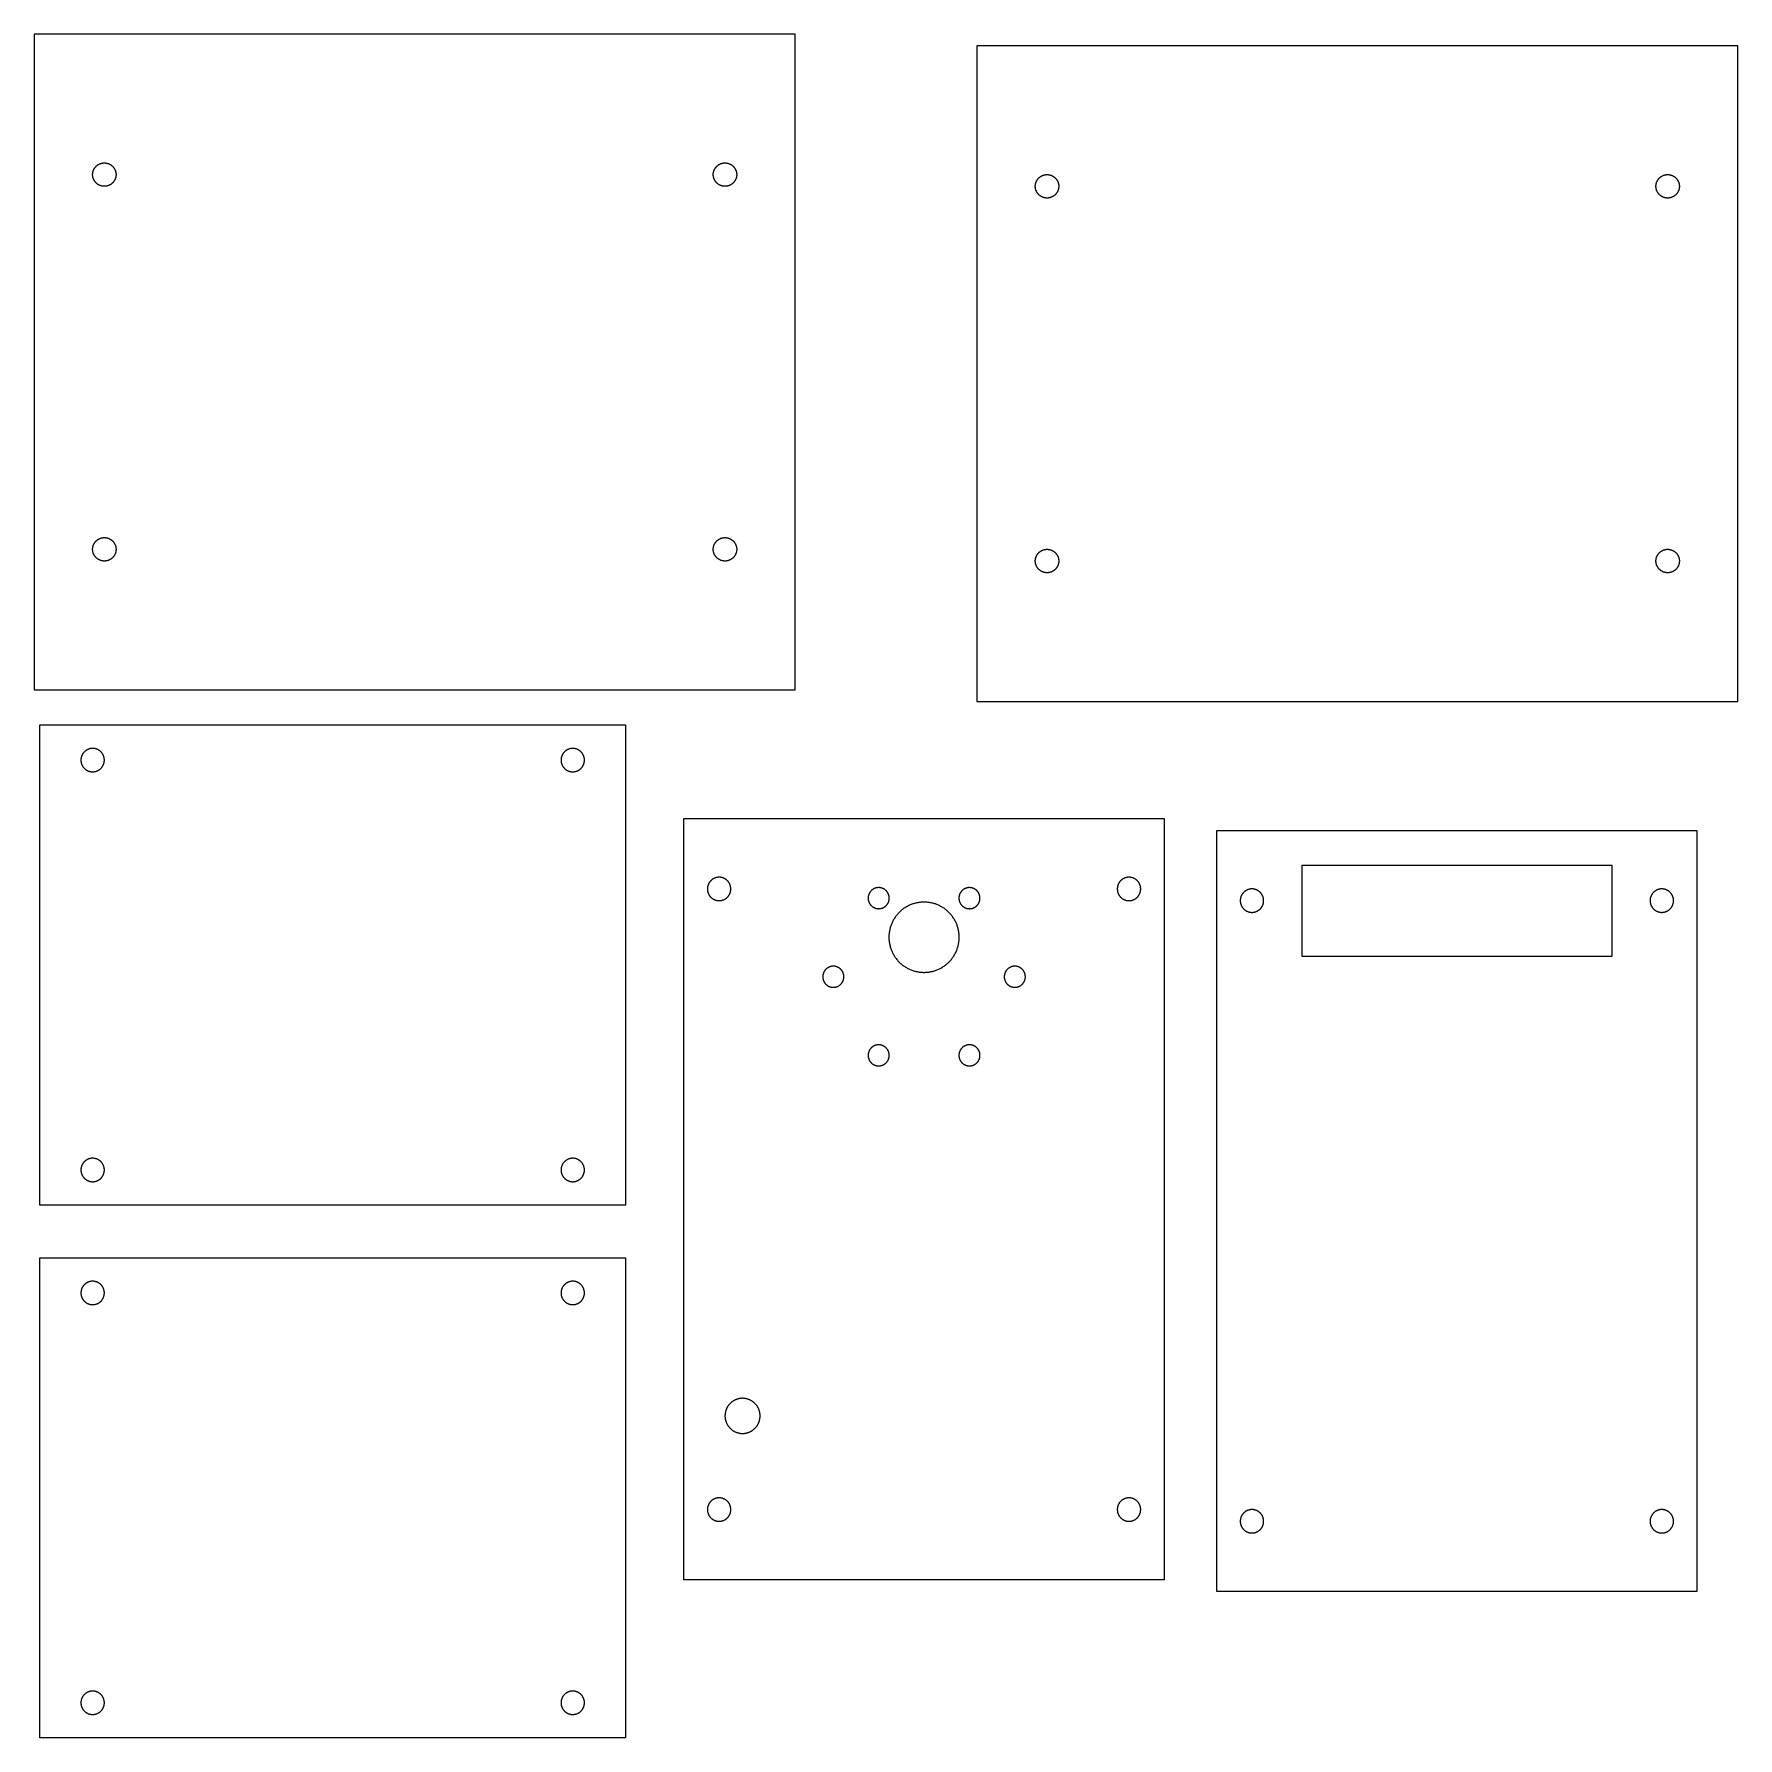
# Model space of a CAD drawing. Header units: millimetres. Extents: x -204 to 87, y -44 to 247.
import ezdxf

# ---------------------------------------------------------------- set-up
doc = ezdxf.new("R2010")
doc.units = ezdxf.units.MM
doc.layers.add('For Laser Cutter', color=18, linetype='Continuous', true_color=0x000000)

msp = doc.modelspace()

# ---------------------------------------------------------------- linework, layer by layer
at = {"layer": 'For Laser Cutter'}
for points in [[(-74, 247), (-204, 247), (-204, 135), (-74, 135)], [(87, 133), (87, 245), (-43, 245), (-43, 133)], [(-192, 221), (-192.04, 221), (-192.09, 221), (-192.13, 221), (-192.18, 221.01), (-192.23, 221.01), (-192.27, 221.02), (-192.32, 221.03), (-192.36, 221.03), (-192.41, 221.04), (-192.46, 221.05), (-192.5, 221.06), (-192.55, 221.08), (-192.6, 221.09), (-192.64, 221.11), (-192.69, 221.12), (-192.74, 221.14), (-192.78, 221.16), (-192.83, 221.18), (-192.87, 221.2), (-192.92, 221.22), (-192.96, 221.25), (-193.01, 221.27), (-193.05, 221.3), (-193.09, 221.33), (-193.14, 221.35), (-193.18, 221.38), (-193.22, 221.42), (-193.26, 221.45), (-193.3, 221.48), (-193.34, 221.51), (-193.38, 221.55), (-193.41, 221.59), (-193.45, 221.62), (-193.49, 221.66), (-193.52, 221.7), (-193.55, 221.74), (-193.58, 221.78), (-193.62, 221.82), (-193.65, 221.86), (-193.67, 221.91), (-193.7, 221.95), (-193.73, 221.99), (-193.75, 222.04), (-193.78, 222.08), (-193.8, 222.13), (-193.82, 222.17), (-193.84, 222.22), (-193.86, 222.26), (-193.88, 222.31), (-193.89, 222.36), (-193.91, 222.4), (-193.92, 222.45), (-193.94, 222.5), (-193.95, 222.54), (-193.96, 222.59), (-193.97, 222.64), (-193.97, 222.68), (-193.98, 222.73), (-193.99, 222.77), (-193.99, 222.82), (-194, 222.87), (-194, 222.91), (-194, 222.96), (-194, 223), (-194, 223.04), (-194, 223.09), (-194, 223.13), (-193.99, 223.18), (-193.99, 223.23), (-193.98, 223.27), (-193.97, 223.32), (-193.97, 223.36), (-193.96, 223.41), (-193.95, 223.46), (-193.94, 223.5), (-193.92, 223.55), (-193.91, 223.6), (-193.89, 223.64), (-193.88, 223.69), (-193.86, 223.74), (-193.84, 223.78), (-193.82, 223.83), (-193.8, 223.87), (-193.78, 223.92), (-193.75, 223.96), (-193.73, 224.01), (-193.7, 224.05), (-193.67, 224.09), (-193.65, 224.14), (-193.62, 224.18), (-193.58, 224.22), (-193.55, 224.26), (-193.52, 224.3), (-193.49, 224.34), (-193.45, 224.38), (-193.41, 224.41), (-193.38, 224.45), (-193.34, 224.49), (-193.3, 224.52), (-193.26, 224.55), (-193.22, 224.58), (-193.18, 224.62), (-193.14, 224.65), (-193.09, 224.67), (-193.05, 224.7), (-193.01, 224.73), (-192.96, 224.75), (-192.92, 224.78), (-192.87, 224.8), (-192.83, 224.82), (-192.78, 224.84), (-192.74, 224.86), (-192.69, 224.88), (-192.64, 224.89), (-192.6, 224.91), (-192.55, 224.92), (-192.5, 224.94), (-192.46, 224.95), (-192.41, 224.96), (-192.36, 224.97), (-192.32, 224.97), (-192.27, 224.98), (-192.23, 224.99), (-192.18, 224.99), (-192.13, 225), (-192.09, 225), (-192.04, 225), (-192, 225), (-191.96, 225), (-191.91, 225), (-191.87, 225), (-191.82, 224.99), (-191.77, 224.99), (-191.73, 224.98), (-191.68, 224.97), (-191.64, 224.97), (-191.59, 224.96), (-191.54, 224.95), (-191.5, 224.94), (-191.45, 224.92), (-191.4, 224.91), (-191.36, 224.89), (-191.31, 224.88), (-191.26, 224.86), (-191.22, 224.84), (-191.17, 224.82), (-191.13, 224.8), (-191.08, 224.78), (-191.04, 224.75), (-190.99, 224.73), (-190.95, 224.7), (-190.91, 224.67), (-190.86, 224.65), (-190.82, 224.62), (-190.78, 224.58), (-190.74, 224.55), (-190.7, 224.52), (-190.66, 224.49), (-190.62, 224.45), (-190.59, 224.41), (-190.55, 224.38), (-190.51, 224.34), (-190.48, 224.3), (-190.45, 224.26), (-190.42, 224.22), (-190.38, 224.18), (-190.35, 224.14), (-190.33, 224.09), (-190.3, 224.05), (-190.27, 224.01), (-190.25, 223.96), (-190.22, 223.92), (-190.2, 223.87), (-190.18, 223.83), (-190.16, 223.78), (-190.14, 223.74), (-190.12, 223.69), (-190.11, 223.64), (-190.09, 223.6), (-190.08, 223.55), (-190.06, 223.5), (-190.05, 223.46), (-190.04, 223.41), (-190.03, 223.36), (-190.03, 223.32), (-190.02, 223.27), (-190.01, 223.23), (-190.01, 223.18), (-190, 223.13), (-190, 223.09), (-190, 223.04), (-190, 223), (-190, 222.96), (-190, 222.91), (-190, 222.87), (-190.01, 222.82), (-190.01, 222.77), (-190.02, 222.73), (-190.03, 222.68), (-190.03, 222.64), (-190.04, 222.59), (-190.05, 222.54), (-190.06, 222.5), (-190.08, 222.45), (-190.09, 222.4), (-190.11, 222.36), (-190.12, 222.31), (-190.14, 222.26), (-190.16, 222.22), (-190.18, 222.17), (-190.2, 222.13), (-190.22, 222.08), (-190.25, 222.04), (-190.27, 221.99), (-190.3, 221.95), (-190.33, 221.91), (-190.35, 221.86), (-190.38, 221.82), (-190.42, 221.78), (-190.45, 221.74), (-190.48, 221.7), (-190.51, 221.66), (-190.55, 221.62), (-190.59, 221.59), (-190.62, 221.55), (-190.66, 221.51), (-190.7, 221.48), (-190.74, 221.45), (-190.78, 221.42), (-190.82, 221.38), (-190.86, 221.35), (-190.91, 221.33), (-190.95, 221.3), (-190.99, 221.27), (-191.04, 221.25), (-191.08, 221.22), (-191.13, 221.2), (-191.17, 221.18), (-191.22, 221.16), (-191.26, 221.14), (-191.31, 221.12), (-191.36, 221.11), (-191.4, 221.09), (-191.45, 221.08), (-191.5, 221.06), (-191.54, 221.05), (-191.59, 221.04), (-191.64, 221.03), (-191.68, 221.03), (-191.73, 221.02), (-191.77, 221.01), (-191.82, 221.01), (-191.87, 221), (-191.91, 221), (-191.96, 221)], [(-86, 221), (-86.04, 221), (-86.09, 221), (-86.13, 221), (-86.18, 221.01), (-86.23, 221.01), (-86.27, 221.02), (-86.32, 221.03), (-86.36, 221.03), (-86.41, 221.04), (-86.46, 221.05), (-86.5, 221.06), (-86.55, 221.08), (-86.6, 221.09), (-86.64, 221.11), (-86.69, 221.12), (-86.74, 221.14), (-86.78, 221.16), (-86.83, 221.18), (-86.87, 221.2), (-86.92, 221.22), (-86.96, 221.25), (-87.01, 221.27), (-87.05, 221.3), (-87.09, 221.33), (-87.14, 221.35), (-87.18, 221.38), (-87.22, 221.42), (-87.26, 221.45), (-87.3, 221.48), (-87.34, 221.51), (-87.38, 221.55), (-87.41, 221.59), (-87.45, 221.62), (-87.49, 221.66), (-87.52, 221.7), (-87.55, 221.74), (-87.58, 221.78), (-87.62, 221.82), (-87.65, 221.86), (-87.67, 221.91), (-87.7, 221.95), (-87.73, 221.99), (-87.75, 222.04), (-87.78, 222.08), (-87.8, 222.13), (-87.82, 222.17), (-87.84, 222.22), (-87.86, 222.26), (-87.88, 222.31), (-87.89, 222.36), (-87.91, 222.4), (-87.92, 222.45), (-87.94, 222.5), (-87.95, 222.54), (-87.96, 222.59), (-87.97, 222.64), (-87.97, 222.68), (-87.98, 222.73), (-87.99, 222.77), (-87.99, 222.82), (-88, 222.87), (-88, 222.91), (-88, 222.96), (-88, 223), (-88, 223.04), (-88, 223.09), (-88, 223.13), (-87.99, 223.18), (-87.99, 223.23), (-87.98, 223.27), (-87.97, 223.32), (-87.97, 223.36), (-87.96, 223.41), (-87.95, 223.46), (-87.94, 223.5), (-87.92, 223.55), (-87.91, 223.6), (-87.89, 223.64), (-87.88, 223.69), (-87.86, 223.74), (-87.84, 223.78), (-87.82, 223.83), (-87.8, 223.87), (-87.78, 223.92), (-87.75, 223.96), (-87.73, 224.01), (-87.7, 224.05), (-87.67, 224.09), (-87.65, 224.14), (-87.62, 224.18), (-87.58, 224.22), (-87.55, 224.26), (-87.52, 224.3), (-87.49, 224.34), (-87.45, 224.38), (-87.41, 224.41), (-87.38, 224.45), (-87.34, 224.49), (-87.3, 224.52), (-87.26, 224.55), (-87.22, 224.58), (-87.18, 224.62), (-87.14, 224.65), (-87.09, 224.67), (-87.05, 224.7), (-87.01, 224.73), (-86.96, 224.75), (-86.92, 224.78), (-86.87, 224.8), (-86.83, 224.82), (-86.78, 224.84), (-86.74, 224.86), (-86.69, 224.88), (-86.64, 224.89), (-86.6, 224.91), (-86.55, 224.92), (-86.5, 224.94), (-86.46, 224.95), (-86.41, 224.96), (-86.36, 224.97), (-86.32, 224.97), (-86.27, 224.98), (-86.23, 224.99), (-86.18, 224.99), (-86.13, 225), (-86.09, 225), (-86.04, 225), (-86, 225), (-85.96, 225), (-85.91, 225), (-85.87, 225), (-85.82, 224.99), (-85.77, 224.99), (-85.73, 224.98), (-85.68, 224.97), (-85.64, 224.97), (-85.59, 224.96), (-85.54, 224.95), (-85.5, 224.94), (-85.45, 224.92), (-85.4, 224.91), (-85.36, 224.89), (-85.31, 224.88), (-85.26, 224.86), (-85.22, 224.84), (-85.17, 224.82), (-85.13, 224.8), (-85.08, 224.78), (-85.04, 224.75), (-84.99, 224.73), (-84.95, 224.7), (-84.91, 224.67), (-84.86, 224.65), (-84.82, 224.62), (-84.78, 224.58), (-84.74, 224.55), (-84.7, 224.52), (-84.66, 224.49), (-84.62, 224.45), (-84.59, 224.41), (-84.55, 224.38), (-84.51, 224.34), (-84.48, 224.3), (-84.45, 224.26), (-84.42, 224.22), (-84.38, 224.18), (-84.35, 224.14), (-84.33, 224.09), (-84.3, 224.05), (-84.27, 224.01), (-84.25, 223.96), (-84.22, 223.92), (-84.2, 223.87), (-84.18, 223.83), (-84.16, 223.78), (-84.14, 223.74), (-84.12, 223.69), (-84.11, 223.64), (-84.09, 223.6), (-84.08, 223.55), (-84.06, 223.5), (-84.05, 223.46), (-84.04, 223.41), (-84.03, 223.36), (-84.03, 223.32), (-84.02, 223.27), (-84.01, 223.23), (-84.01, 223.18), (-84, 223.13), (-84, 223.09), (-84, 223.04), (-84, 223), (-84, 222.96), (-84, 222.91), (-84, 222.87), (-84.01, 222.82), (-84.01, 222.77), (-84.02, 222.73), (-84.03, 222.68), (-84.03, 222.64), (-84.04, 222.59), (-84.05, 222.54), (-84.06, 222.5), (-84.08, 222.45), (-84.09, 222.4), (-84.11, 222.36), (-84.12, 222.31), (-84.14, 222.26), (-84.16, 222.22), (-84.18, 222.17), (-84.2, 222.13), (-84.22, 222.08), (-84.25, 222.04), (-84.27, 221.99), (-84.3, 221.95), (-84.33, 221.91), (-84.35, 221.86), (-84.38, 221.82), (-84.42, 221.78), (-84.45, 221.74), (-84.48, 221.7), (-84.51, 221.66), (-84.55, 221.62), (-84.59, 221.59), (-84.62, 221.55), (-84.66, 221.51), (-84.7, 221.48), (-84.74, 221.45), (-84.78, 221.42), (-84.82, 221.38), (-84.86, 221.35), (-84.91, 221.33), (-84.95, 221.3), (-84.99, 221.27), (-85.04, 221.25), (-85.08, 221.22), (-85.13, 221.2), (-85.17, 221.18), (-85.22, 221.16), (-85.26, 221.14), (-85.31, 221.12), (-85.36, 221.11), (-85.4, 221.09), (-85.45, 221.08), (-85.5, 221.06), (-85.54, 221.05), (-85.59, 221.04), (-85.64, 221.03), (-85.68, 221.03), (-85.73, 221.02), (-85.77, 221.01), (-85.82, 221.01), (-85.87, 221), (-85.91, 221), (-85.96, 221)], [(-31, 219), (-31.04, 219), (-31.09, 219), (-31.13, 219), (-31.18, 219.01), (-31.23, 219.01), (-31.27, 219.02), (-31.32, 219.03), (-31.36, 219.03), (-31.41, 219.04), (-31.46, 219.05), (-31.5, 219.06), (-31.55, 219.08), (-31.6, 219.09), (-31.64, 219.11), (-31.69, 219.12), (-31.74, 219.14), (-31.78, 219.16), (-31.83, 219.18), (-31.87, 219.2), (-31.92, 219.22), (-31.96, 219.25), (-32.01, 219.27), (-32.05, 219.3), (-32.09, 219.33), (-32.14, 219.35), (-32.18, 219.38), (-32.22, 219.42), (-32.26, 219.45), (-32.3, 219.48), (-32.34, 219.51), (-32.38, 219.55), (-32.41, 219.59), (-32.45, 219.62), (-32.49, 219.66), (-32.52, 219.7), (-32.55, 219.74), (-32.58, 219.78), (-32.62, 219.82), (-32.65, 219.86), (-32.67, 219.91), (-32.7, 219.95), (-32.73, 219.99), (-32.75, 220.04), (-32.78, 220.08), (-32.8, 220.13), (-32.82, 220.17), (-32.84, 220.22), (-32.86, 220.26), (-32.88, 220.31), (-32.89, 220.36), (-32.91, 220.4), (-32.92, 220.45), (-32.94, 220.5), (-32.95, 220.54), (-32.96, 220.59), (-32.97, 220.64), (-32.97, 220.68), (-32.98, 220.73), (-32.99, 220.77), (-32.99, 220.82), (-33, 220.87), (-33, 220.91), (-33, 220.96), (-33, 221), (-33, 221.04), (-33, 221.09), (-33, 221.13), (-32.99, 221.18), (-32.99, 221.23), (-32.98, 221.27), (-32.97, 221.32), (-32.97, 221.36), (-32.96, 221.41), (-32.95, 221.46), (-32.94, 221.5), (-32.92, 221.55), (-32.91, 221.6), (-32.89, 221.64), (-32.88, 221.69), (-32.86, 221.74), (-32.84, 221.78), (-32.82, 221.83), (-32.8, 221.87), (-32.78, 221.92), (-32.75, 221.96), (-32.73, 222.01), (-32.7, 222.05), (-32.67, 222.09), (-32.65, 222.14), (-32.62, 222.18), (-32.58, 222.22), (-32.55, 222.26), (-32.52, 222.3), (-32.49, 222.34), (-32.45, 222.38), (-32.41, 222.41), (-32.38, 222.45), (-32.34, 222.49), (-32.3, 222.52), (-32.26, 222.55), (-32.22, 222.58), (-32.18, 222.62), (-32.14, 222.65), (-32.09, 222.67), (-32.05, 222.7), (-32.01, 222.73), (-31.96, 222.75), (-31.92, 222.78), (-31.87, 222.8), (-31.83, 222.82), (-31.78, 222.84), (-31.74, 222.86), (-31.69, 222.88), (-31.64, 222.89), (-31.6, 222.91), (-31.55, 222.92), (-31.5, 222.94), (-31.46, 222.95), (-31.41, 222.96), (-31.36, 222.97), (-31.32, 222.97), (-31.27, 222.98), (-31.23, 222.99), (-31.18, 222.99), (-31.13, 223), (-31.09, 223), (-31.04, 223), (-31, 223), (-30.96, 223), (-30.91, 223), (-30.87, 223), (-30.82, 222.99), (-30.77, 222.99), (-30.73, 222.98), (-30.68, 222.97), (-30.64, 222.97), (-30.59, 222.96), (-30.54, 222.95), (-30.5, 222.94), (-30.45, 222.92), (-30.4, 222.91), (-30.36, 222.89), (-30.31, 222.88), (-30.26, 222.86), (-30.22, 222.84), (-30.17, 222.82), (-30.13, 222.8), (-30.08, 222.78), (-30.04, 222.75), (-29.99, 222.73), (-29.95, 222.7), (-29.91, 222.67), (-29.86, 222.65), (-29.82, 222.62), (-29.78, 222.58), (-29.74, 222.55), (-29.7, 222.52), (-29.66, 222.49), (-29.62, 222.45), (-29.59, 222.41), (-29.55, 222.38), (-29.51, 222.34), (-29.48, 222.3), (-29.45, 222.26), (-29.42, 222.22), (-29.38, 222.18), (-29.35, 222.14), (-29.33, 222.09), (-29.3, 222.05), (-29.27, 222.01), (-29.25, 221.96), (-29.22, 221.92), (-29.2, 221.87), (-29.18, 221.83), (-29.16, 221.78), (-29.14, 221.74), (-29.12, 221.69), (-29.11, 221.64), (-29.09, 221.6), (-29.08, 221.55), (-29.06, 221.5), (-29.05, 221.46), (-29.04, 221.41), (-29.03, 221.36), (-29.03, 221.32), (-29.02, 221.27), (-29.01, 221.23), (-29.01, 221.18), (-29, 221.13), (-29, 221.09), (-29, 221.04), (-29, 221), (-29, 220.96), (-29, 220.91), (-29, 220.87), (-29.01, 220.82), (-29.01, 220.77), (-29.02, 220.73), (-29.03, 220.68), (-29.03, 220.64), (-29.04, 220.59), (-29.05, 220.54), (-29.06, 220.5), (-29.08, 220.45), (-29.09, 220.4), (-29.11, 220.36), (-29.12, 220.31), (-29.14, 220.26), (-29.16, 220.22), (-29.18, 220.17), (-29.2, 220.13), (-29.22, 220.08), (-29.25, 220.04), (-29.27, 219.99), (-29.3, 219.95), (-29.33, 219.91), (-29.35, 219.86), (-29.38, 219.82), (-29.42, 219.78), (-29.45, 219.74), (-29.48, 219.7), (-29.51, 219.66), (-29.55, 219.62), (-29.59, 219.59), (-29.62, 219.55), (-29.66, 219.51), (-29.7, 219.48), (-29.74, 219.45), (-29.78, 219.42), (-29.82, 219.38), (-29.86, 219.35), (-29.91, 219.33), (-29.95, 219.3), (-29.99, 219.27), (-30.04, 219.25), (-30.08, 219.22), (-30.13, 219.2), (-30.17, 219.18), (-30.22, 219.16), (-30.26, 219.14), (-30.31, 219.12), (-30.36, 219.11), (-30.4, 219.09), (-30.45, 219.08), (-30.5, 219.06), (-30.54, 219.05), (-30.59, 219.04), (-30.64, 219.03), (-30.68, 219.03), (-30.73, 219.02), (-30.77, 219.01), (-30.82, 219.01), (-30.87, 219), (-30.91, 219), (-30.96, 219)], [(75, 219), (74.96, 219), (74.91, 219), (74.87, 219), (74.82, 219.01), (74.77, 219.01), (74.73, 219.02), (74.68, 219.03), (74.64, 219.03), (74.59, 219.04), (74.54, 219.05), (74.5, 219.06), (74.45, 219.08), (74.4, 219.09), (74.36, 219.11), (74.31, 219.12), (74.26, 219.14), (74.22, 219.16), (74.17, 219.18), (74.13, 219.2), (74.08, 219.22), (74.04, 219.25), (73.99, 219.27), (73.95, 219.3), (73.91, 219.33), (73.86, 219.35), (73.82, 219.38), (73.78, 219.42), (73.74, 219.45), (73.7, 219.48), (73.66, 219.51), (73.62, 219.55), (73.59, 219.59), (73.55, 219.62), (73.51, 219.66), (73.48, 219.7), (73.45, 219.74), (73.42, 219.78), (73.38, 219.82), (73.35, 219.86), (73.33, 219.91), (73.3, 219.95), (73.27, 219.99), (73.25, 220.04), (73.22, 220.08), (73.2, 220.13), (73.18, 220.17), (73.16, 220.22), (73.14, 220.26), (73.12, 220.31), (73.11, 220.36), (73.09, 220.4), (73.08, 220.45), (73.06, 220.5), (73.05, 220.54), (73.04, 220.59), (73.03, 220.64), (73.03, 220.68), (73.02, 220.73), (73.01, 220.77), (73.01, 220.82), (73, 220.87), (73, 220.91), (73, 220.96), (73, 221), (73, 221.04), (73, 221.09), (73, 221.13), (73.01, 221.18), (73.01, 221.23), (73.02, 221.27), (73.03, 221.32), (73.03, 221.36), (73.04, 221.41), (73.05, 221.46), (73.06, 221.5), (73.08, 221.55), (73.09, 221.6), (73.11, 221.64), (73.12, 221.69), (73.14, 221.74), (73.16, 221.78), (73.18, 221.83), (73.2, 221.87), (73.22, 221.92), (73.25, 221.96), (73.27, 222.01), (73.3, 222.05), (73.33, 222.09), (73.35, 222.14), (73.38, 222.18), (73.42, 222.22), (73.45, 222.26), (73.48, 222.3), (73.51, 222.34), (73.55, 222.38), (73.59, 222.41), (73.62, 222.45), (73.66, 222.49), (73.7, 222.52), (73.74, 222.55), (73.78, 222.58), (73.82, 222.62), (73.86, 222.65), (73.91, 222.67), (73.95, 222.7), (73.99, 222.73), (74.04, 222.75), (74.08, 222.78), (74.13, 222.8), (74.17, 222.82), (74.22, 222.84), (74.26, 222.86), (74.31, 222.88), (74.36, 222.89), (74.4, 222.91), (74.45, 222.92), (74.5, 222.94), (74.54, 222.95), (74.59, 222.96), (74.64, 222.97), (74.68, 222.97), (74.73, 222.98), (74.77, 222.99), (74.82, 222.99), (74.87, 223), (74.91, 223), (74.96, 223), (75, 223), (75.04, 223), (75.09, 223), (75.13, 223), (75.18, 222.99), (75.23, 222.99), (75.27, 222.98), (75.32, 222.97), (75.36, 222.97), (75.41, 222.96), (75.46, 222.95), (75.5, 222.94), (75.55, 222.92), (75.6, 222.91), (75.64, 222.89), (75.69, 222.88), (75.74, 222.86), (75.78, 222.84), (75.83, 222.82), (75.87, 222.8), (75.92, 222.78), (75.96, 222.75), (76.01, 222.73), (76.05, 222.7), (76.09, 222.67), (76.14, 222.65), (76.18, 222.62), (76.22, 222.58), (76.26, 222.55), (76.3, 222.52), (76.34, 222.49), (76.38, 222.45), (76.41, 222.41), (76.45, 222.38), (76.49, 222.34), (76.52, 222.3), (76.55, 222.26), (76.58, 222.22), (76.62, 222.18), (76.65, 222.14), (76.67, 222.09), (76.7, 222.05), (76.73, 222.01), (76.75, 221.96), (76.78, 221.92), (76.8, 221.87), (76.82, 221.83), (76.84, 221.78), (76.86, 221.74), (76.88, 221.69), (76.89, 221.64), (76.91, 221.6), (76.92, 221.55), (76.94, 221.5), (76.95, 221.46), (76.96, 221.41), (76.97, 221.36), (76.97, 221.32), (76.98, 221.27), (76.99, 221.23), (76.99, 221.18), (77, 221.13), (77, 221.09), (77, 221.04), (77, 221), (77, 220.96), (77, 220.91), (77, 220.87), (76.99, 220.82), (76.99, 220.77), (76.98, 220.73), (76.97, 220.68), (76.97, 220.64), (76.96, 220.59), (76.95, 220.54), (76.94, 220.5), (76.92, 220.45), (76.91, 220.4), (76.89, 220.36), (76.88, 220.31), (76.86, 220.26), (76.84, 220.22), (76.82, 220.17), (76.8, 220.13), (76.78, 220.08), (76.75, 220.04), (76.73, 219.99), (76.7, 219.95), (76.67, 219.91), (76.65, 219.86), (76.62, 219.82), (76.58, 219.78), (76.55, 219.74), (76.52, 219.7), (76.49, 219.66), (76.45, 219.62), (76.41, 219.59), (76.38, 219.55), (76.34, 219.51), (76.3, 219.48), (76.26, 219.45), (76.22, 219.42), (76.18, 219.38), (76.14, 219.35), (76.09, 219.33), (76.05, 219.3), (76.01, 219.27), (75.96, 219.25), (75.92, 219.22), (75.87, 219.2), (75.83, 219.18), (75.78, 219.16), (75.74, 219.14), (75.69, 219.12), (75.64, 219.11), (75.6, 219.09), (75.55, 219.08), (75.5, 219.06), (75.46, 219.05), (75.41, 219.04), (75.36, 219.03), (75.32, 219.03), (75.27, 219.02), (75.23, 219.01), (75.18, 219.01), (75.13, 219), (75.09, 219), (75.04, 219)], [(-192, 161), (-191.96, 161), (-191.91, 161), (-191.87, 161), (-191.82, 160.99), (-191.77, 160.99), (-191.73, 160.98), (-191.68, 160.97), (-191.64, 160.97), (-191.59, 160.96), (-191.54, 160.95), (-191.5, 160.94), (-191.45, 160.92), (-191.4, 160.91), (-191.36, 160.89), (-191.31, 160.88), (-191.26, 160.86), (-191.22, 160.84), (-191.17, 160.82), (-191.13, 160.8), (-191.08, 160.78), (-191.04, 160.75), (-190.99, 160.73), (-190.95, 160.7), (-190.91, 160.67), (-190.86, 160.65), (-190.82, 160.62), (-190.78, 160.58), (-190.74, 160.55), (-190.7, 160.52), (-190.66, 160.49), (-190.62, 160.45), (-190.59, 160.41), (-190.55, 160.38), (-190.51, 160.34), (-190.48, 160.3), (-190.45, 160.26), (-190.42, 160.22), (-190.38, 160.18), (-190.35, 160.14), (-190.33, 160.09), (-190.3, 160.05), (-190.27, 160.01), (-190.25, 159.96), (-190.22, 159.92), (-190.2, 159.87), (-190.18, 159.83), (-190.16, 159.78), (-190.14, 159.74), (-190.12, 159.69), (-190.11, 159.64), (-190.09, 159.6), (-190.08, 159.55), (-190.06, 159.5), (-190.05, 159.46), (-190.04, 159.41), (-190.03, 159.36), (-190.03, 159.32), (-190.02, 159.27), (-190.01, 159.23), (-190.01, 159.18), (-190, 159.13), (-190, 159.09), (-190, 159.04), (-190, 159), (-190, 158.96), (-190, 158.91), (-190, 158.87), (-190.01, 158.82), (-190.01, 158.77), (-190.02, 158.73), (-190.03, 158.68), (-190.03, 158.64), (-190.04, 158.59), (-190.05, 158.54), (-190.06, 158.5), (-190.08, 158.45), (-190.09, 158.4), (-190.11, 158.36), (-190.12, 158.31), (-190.14, 158.26), (-190.16, 158.22), (-190.18, 158.17), (-190.2, 158.13), (-190.22, 158.08), (-190.25, 158.04), (-190.27, 157.99), (-190.3, 157.95), (-190.33, 157.91), (-190.35, 157.86), (-190.38, 157.82), (-190.42, 157.78), (-190.45, 157.74), (-190.48, 157.7), (-190.51, 157.66), (-190.55, 157.62), (-190.59, 157.59), (-190.62, 157.55), (-190.66, 157.51), (-190.7, 157.48), (-190.74, 157.45), (-190.78, 157.42), (-190.82, 157.38), (-190.86, 157.35), (-190.91, 157.33), (-190.95, 157.3), (-190.99, 157.27), (-191.04, 157.25), (-191.08, 157.22), (-191.13, 157.2), (-191.17, 157.18), (-191.22, 157.16), (-191.26, 157.14), (-191.31, 157.12), (-191.36, 157.11), (-191.4, 157.09), (-191.45, 157.08), (-191.5, 157.06), (-191.54, 157.05), (-191.59, 157.04), (-191.64, 157.03), (-191.68, 157.03), (-191.73, 157.02), (-191.77, 157.01), (-191.82, 157.01), (-191.87, 157), (-191.91, 157), (-191.96, 157), (-192, 157), (-192.04, 157), (-192.09, 157), (-192.13, 157), (-192.18, 157.01), (-192.23, 157.01), (-192.27, 157.02), (-192.32, 157.03), (-192.36, 157.03), (-192.41, 157.04), (-192.46, 157.05), (-192.5, 157.06), (-192.55, 157.08), (-192.6, 157.09), (-192.64, 157.11), (-192.69, 157.12), (-192.74, 157.14), (-192.78, 157.16), (-192.83, 157.18), (-192.87, 157.2), (-192.92, 157.22), (-192.96, 157.25), (-193.01, 157.27), (-193.05, 157.3), (-193.09, 157.33), (-193.14, 157.35), (-193.18, 157.38), (-193.22, 157.42), (-193.26, 157.45), (-193.3, 157.48), (-193.34, 157.51), (-193.38, 157.55), (-193.41, 157.59), (-193.45, 157.62), (-193.49, 157.66), (-193.52, 157.7), (-193.55, 157.74), (-193.58, 157.78), (-193.62, 157.82), (-193.65, 157.86), (-193.67, 157.91), (-193.7, 157.95), (-193.73, 157.99), (-193.75, 158.04), (-193.78, 158.08), (-193.8, 158.13), (-193.82, 158.17), (-193.84, 158.22), (-193.86, 158.26), (-193.88, 158.31), (-193.89, 158.36), (-193.91, 158.4), (-193.92, 158.45), (-193.94, 158.5), (-193.95, 158.54), (-193.96, 158.59), (-193.97, 158.64), (-193.97, 158.68), (-193.98, 158.73), (-193.99, 158.77), (-193.99, 158.82), (-194, 158.87), (-194, 158.91), (-194, 158.96), (-194, 159), (-194, 159.04), (-194, 159.09), (-194, 159.13), (-193.99, 159.18), (-193.99, 159.23), (-193.98, 159.27), (-193.97, 159.32), (-193.97, 159.36), (-193.96, 159.41), (-193.95, 159.46), (-193.94, 159.5), (-193.92, 159.55), (-193.91, 159.6), (-193.89, 159.64), (-193.88, 159.69), (-193.86, 159.74), (-193.84, 159.78), (-193.82, 159.83), (-193.8, 159.87), (-193.78, 159.92), (-193.75, 159.96), (-193.73, 160.01), (-193.7, 160.05), (-193.67, 160.09), (-193.65, 160.14), (-193.62, 160.18), (-193.58, 160.22), (-193.55, 160.26), (-193.52, 160.3), (-193.49, 160.34), (-193.45, 160.38), (-193.41, 160.41), (-193.38, 160.45), (-193.34, 160.49), (-193.3, 160.52), (-193.26, 160.55), (-193.22, 160.58), (-193.18, 160.62), (-193.14, 160.65), (-193.09, 160.67), (-193.05, 160.7), (-193.01, 160.73), (-192.96, 160.75), (-192.92, 160.78), (-192.87, 160.8), (-192.83, 160.82), (-192.78, 160.84), (-192.74, 160.86), (-192.69, 160.88), (-192.64, 160.89), (-192.6, 160.91), (-192.55, 160.92), (-192.5, 160.94), (-192.46, 160.95), (-192.41, 160.96), (-192.36, 160.97), (-192.32, 160.97), (-192.27, 160.98), (-192.23, 160.99), (-192.18, 160.99), (-192.13, 161), (-192.09, 161), (-192.04, 161)], [(-86, 161), (-85.96, 161), (-85.91, 161), (-85.87, 161), (-85.82, 160.99), (-85.77, 160.99), (-85.73, 160.98), (-85.68, 160.97), (-85.64, 160.97), (-85.59, 160.96), (-85.54, 160.95), (-85.5, 160.94), (-85.45, 160.92), (-85.4, 160.91), (-85.36, 160.89), (-85.31, 160.88), (-85.26, 160.86), (-85.22, 160.84), (-85.17, 160.82), (-85.13, 160.8), (-85.08, 160.78), (-85.04, 160.75), (-84.99, 160.73), (-84.95, 160.7), (-84.91, 160.67), (-84.86, 160.65), (-84.82, 160.62), (-84.78, 160.58), (-84.74, 160.55), (-84.7, 160.52), (-84.66, 160.49), (-84.62, 160.45), (-84.59, 160.41), (-84.55, 160.38), (-84.51, 160.34), (-84.48, 160.3), (-84.45, 160.26), (-84.42, 160.22), (-84.38, 160.18), (-84.35, 160.14), (-84.33, 160.09), (-84.3, 160.05), (-84.27, 160.01), (-84.25, 159.96), (-84.22, 159.92), (-84.2, 159.87), (-84.18, 159.83), (-84.16, 159.78), (-84.14, 159.74), (-84.12, 159.69), (-84.11, 159.64), (-84.09, 159.6), (-84.08, 159.55), (-84.06, 159.5), (-84.05, 159.46), (-84.04, 159.41), (-84.03, 159.36), (-84.03, 159.32), (-84.02, 159.27), (-84.01, 159.23), (-84.01, 159.18), (-84, 159.13), (-84, 159.09), (-84, 159.04), (-84, 159), (-84, 158.96), (-84, 158.91), (-84, 158.87), (-84.01, 158.82), (-84.01, 158.77), (-84.02, 158.73), (-84.03, 158.68), (-84.03, 158.64), (-84.04, 158.59), (-84.05, 158.54), (-84.06, 158.5), (-84.08, 158.45), (-84.09, 158.4), (-84.11, 158.36), (-84.12, 158.31), (-84.14, 158.26), (-84.16, 158.22), (-84.18, 158.17), (-84.2, 158.13), (-84.22, 158.08), (-84.25, 158.04), (-84.27, 157.99), (-84.3, 157.95), (-84.33, 157.91), (-84.35, 157.86), (-84.38, 157.82), (-84.42, 157.78), (-84.45, 157.74), (-84.48, 157.7), (-84.51, 157.66), (-84.55, 157.62), (-84.59, 157.59), (-84.62, 157.55), (-84.66, 157.51), (-84.7, 157.48), (-84.74, 157.45), (-84.78, 157.42), (-84.82, 157.38), (-84.86, 157.35), (-84.91, 157.33), (-84.95, 157.3), (-84.99, 157.27), (-85.04, 157.25), (-85.08, 157.22), (-85.13, 157.2), (-85.17, 157.18), (-85.22, 157.16), (-85.26, 157.14), (-85.31, 157.12), (-85.36, 157.11), (-85.4, 157.09), (-85.45, 157.08), (-85.5, 157.06), (-85.54, 157.05), (-85.59, 157.04), (-85.64, 157.03), (-85.68, 157.03), (-85.73, 157.02), (-85.77, 157.01), (-85.82, 157.01), (-85.87, 157), (-85.91, 157), (-85.96, 157), (-86, 157), (-86.04, 157), (-86.09, 157), (-86.13, 157), (-86.18, 157.01), (-86.23, 157.01), (-86.27, 157.02), (-86.32, 157.03), (-86.36, 157.03), (-86.41, 157.04), (-86.46, 157.05), (-86.5, 157.06), (-86.55, 157.08), (-86.6, 157.09), (-86.64, 157.11), (-86.69, 157.12), (-86.74, 157.14), (-86.78, 157.16), (-86.83, 157.18), (-86.87, 157.2), (-86.92, 157.22), (-86.96, 157.25), (-87.01, 157.27), (-87.05, 157.3), (-87.09, 157.33), (-87.14, 157.35), (-87.18, 157.38), (-87.22, 157.42), (-87.26, 157.45), (-87.3, 157.48), (-87.34, 157.51), (-87.38, 157.55), (-87.41, 157.59), (-87.45, 157.62), (-87.49, 157.66), (-87.52, 157.7), (-87.55, 157.74), (-87.58, 157.78), (-87.62, 157.82), (-87.65, 157.86), (-87.67, 157.91), (-87.7, 157.95), (-87.73, 157.99), (-87.75, 158.04), (-87.78, 158.08), (-87.8, 158.13), (-87.82, 158.17), (-87.84, 158.22), (-87.86, 158.26), (-87.88, 158.31), (-87.89, 158.36), (-87.91, 158.4), (-87.92, 158.45), (-87.94, 158.5), (-87.95, 158.54), (-87.96, 158.59), (-87.97, 158.64), (-87.97, 158.68), (-87.98, 158.73), (-87.99, 158.77), (-87.99, 158.82), (-88, 158.87), (-88, 158.91), (-88, 158.96), (-88, 159), (-88, 159.04), (-88, 159.09), (-88, 159.13), (-87.99, 159.18), (-87.99, 159.23), (-87.98, 159.27), (-87.97, 159.32), (-87.97, 159.36), (-87.96, 159.41), (-87.95, 159.46), (-87.94, 159.5), (-87.92, 159.55), (-87.91, 159.6), (-87.89, 159.64), (-87.88, 159.69), (-87.86, 159.74), (-87.84, 159.78), (-87.82, 159.83), (-87.8, 159.87), (-87.78, 159.92), (-87.75, 159.96), (-87.73, 160.01), (-87.7, 160.05), (-87.67, 160.09), (-87.65, 160.14), (-87.62, 160.18), (-87.58, 160.22), (-87.55, 160.26), (-87.52, 160.3), (-87.49, 160.34), (-87.45, 160.38), (-87.41, 160.41), (-87.38, 160.45), (-87.34, 160.49), (-87.3, 160.52), (-87.26, 160.55), (-87.22, 160.58), (-87.18, 160.62), (-87.14, 160.65), (-87.09, 160.67), (-87.05, 160.7), (-87.01, 160.73), (-86.96, 160.75), (-86.92, 160.78), (-86.87, 160.8), (-86.83, 160.82), (-86.78, 160.84), (-86.74, 160.86), (-86.69, 160.88), (-86.64, 160.89), (-86.6, 160.91), (-86.55, 160.92), (-86.5, 160.94), (-86.46, 160.95), (-86.41, 160.96), (-86.36, 160.97), (-86.32, 160.97), (-86.27, 160.98), (-86.23, 160.99), (-86.18, 160.99), (-86.13, 161), (-86.09, 161), (-86.04, 161)], [(-31, 159), (-30.96, 159), (-30.91, 159), (-30.87, 159), (-30.82, 158.99), (-30.77, 158.99), (-30.73, 158.98), (-30.68, 158.97), (-30.64, 158.97), (-30.59, 158.96), (-30.54, 158.95), (-30.5, 158.94), (-30.45, 158.92), (-30.4, 158.91), (-30.36, 158.89), (-30.31, 158.88), (-30.26, 158.86), (-30.22, 158.84), (-30.17, 158.82), (-30.13, 158.8), (-30.08, 158.78), (-30.04, 158.75), (-29.99, 158.73), (-29.95, 158.7), (-29.91, 158.67), (-29.86, 158.65), (-29.82, 158.62), (-29.78, 158.58), (-29.74, 158.55), (-29.7, 158.52), (-29.66, 158.49), (-29.62, 158.45), (-29.59, 158.41), (-29.55, 158.38), (-29.51, 158.34), (-29.48, 158.3), (-29.45, 158.26), (-29.42, 158.22), (-29.38, 158.18), (-29.35, 158.14), (-29.33, 158.09), (-29.3, 158.05), (-29.27, 158.01), (-29.25, 157.96), (-29.22, 157.92), (-29.2, 157.87), (-29.18, 157.83), (-29.16, 157.78), (-29.14, 157.74), (-29.12, 157.69), (-29.11, 157.64), (-29.09, 157.6), (-29.08, 157.55), (-29.06, 157.5), (-29.05, 157.46), (-29.04, 157.41), (-29.03, 157.36), (-29.03, 157.32), (-29.02, 157.27), (-29.01, 157.23), (-29.01, 157.18), (-29, 157.13), (-29, 157.09), (-29, 157.04), (-29, 157), (-29, 156.96), (-29, 156.91), (-29, 156.87), (-29.01, 156.82), (-29.01, 156.77), (-29.02, 156.73), (-29.03, 156.68), (-29.03, 156.64), (-29.04, 156.59), (-29.05, 156.54), (-29.06, 156.5), (-29.08, 156.45), (-29.09, 156.4), (-29.11, 156.36), (-29.12, 156.31), (-29.14, 156.26), (-29.16, 156.22), (-29.18, 156.17), (-29.2, 156.13), (-29.22, 156.08), (-29.25, 156.04), (-29.27, 155.99), (-29.3, 155.95), (-29.33, 155.91), (-29.35, 155.86), (-29.38, 155.82), (-29.42, 155.78), (-29.45, 155.74), (-29.48, 155.7), (-29.51, 155.66), (-29.55, 155.62), (-29.59, 155.59), (-29.62, 155.55), (-29.66, 155.51), (-29.7, 155.48), (-29.74, 155.45), (-29.78, 155.42), (-29.82, 155.38), (-29.86, 155.35), (-29.91, 155.33), (-29.95, 155.3), (-29.99, 155.27), (-30.04, 155.25), (-30.08, 155.22), (-30.13, 155.2), (-30.17, 155.18), (-30.22, 155.16), (-30.26, 155.14), (-30.31, 155.12), (-30.36, 155.11), (-30.4, 155.09), (-30.45, 155.08), (-30.5, 155.06), (-30.54, 155.05), (-30.59, 155.04), (-30.64, 155.03), (-30.68, 155.03), (-30.73, 155.02), (-30.77, 155.01), (-30.82, 155.01), (-30.87, 155), (-30.91, 155), (-30.96, 155), (-31, 155), (-31.04, 155), (-31.09, 155), (-31.13, 155), (-31.18, 155.01), (-31.23, 155.01), (-31.27, 155.02), (-31.32, 155.03), (-31.36, 155.03), (-31.41, 155.04), (-31.46, 155.05), (-31.5, 155.06), (-31.55, 155.08), (-31.6, 155.09), (-31.64, 155.11), (-31.69, 155.12), (-31.74, 155.14), (-31.78, 155.16), (-31.83, 155.18), (-31.87, 155.2), (-31.92, 155.22), (-31.96, 155.25), (-32.01, 155.27), (-32.05, 155.3), (-32.09, 155.33), (-32.14, 155.35), (-32.18, 155.38), (-32.22, 155.42), (-32.26, 155.45), (-32.3, 155.48), (-32.34, 155.51), (-32.38, 155.55), (-32.41, 155.59), (-32.45, 155.62), (-32.49, 155.66), (-32.52, 155.7), (-32.55, 155.74), (-32.58, 155.78), (-32.62, 155.82), (-32.65, 155.86), (-32.67, 155.91), (-32.7, 155.95), (-32.73, 155.99), (-32.75, 156.04), (-32.78, 156.08), (-32.8, 156.13), (-32.82, 156.17), (-32.84, 156.22), (-32.86, 156.26), (-32.88, 156.31), (-32.89, 156.36), (-32.91, 156.4), (-32.92, 156.45), (-32.94, 156.5), (-32.95, 156.54), (-32.96, 156.59), (-32.97, 156.64), (-32.97, 156.68), (-32.98, 156.73), (-32.99, 156.77), (-32.99, 156.82), (-33, 156.87), (-33, 156.91), (-33, 156.96), (-33, 157), (-33, 157.04), (-33, 157.09), (-33, 157.13), (-32.99, 157.18), (-32.99, 157.23), (-32.98, 157.27), (-32.97, 157.32), (-32.97, 157.36), (-32.96, 157.41), (-32.95, 157.46), (-32.94, 157.5), (-32.92, 157.55), (-32.91, 157.6), (-32.89, 157.64), (-32.88, 157.69), (-32.86, 157.74), (-32.84, 157.78), (-32.82, 157.83), (-32.8, 157.87), (-32.78, 157.92), (-32.75, 157.96), (-32.73, 158.01), (-32.7, 158.05), (-32.67, 158.09), (-32.65, 158.14), (-32.62, 158.18), (-32.58, 158.22), (-32.55, 158.26), (-32.52, 158.3), (-32.49, 158.34), (-32.45, 158.38), (-32.41, 158.41), (-32.38, 158.45), (-32.34, 158.49), (-32.3, 158.52), (-32.26, 158.55), (-32.22, 158.58), (-32.18, 158.62), (-32.14, 158.65), (-32.09, 158.67), (-32.05, 158.7), (-32.01, 158.73), (-31.96, 158.75), (-31.92, 158.78), (-31.87, 158.8), (-31.83, 158.82), (-31.78, 158.84), (-31.74, 158.86), (-31.69, 158.88), (-31.64, 158.89), (-31.6, 158.91), (-31.55, 158.92), (-31.5, 158.94), (-31.46, 158.95), (-31.41, 158.96), (-31.36, 158.97), (-31.32, 158.97), (-31.27, 158.98), (-31.23, 158.99), (-31.18, 158.99), (-31.13, 159), (-31.09, 159), (-31.04, 159)], [(75, 159), (75.04, 159), (75.09, 159), (75.13, 159), (75.18, 158.99), (75.23, 158.99), (75.27, 158.98), (75.32, 158.97), (75.36, 158.97), (75.41, 158.96), (75.46, 158.95), (75.5, 158.94), (75.55, 158.92), (75.6, 158.91), (75.64, 158.89), (75.69, 158.88), (75.74, 158.86), (75.78, 158.84), (75.83, 158.82), (75.87, 158.8), (75.92, 158.78), (75.96, 158.75), (76.01, 158.73), (76.05, 158.7), (76.09, 158.67), (76.14, 158.65), (76.18, 158.62), (76.22, 158.58), (76.26, 158.55), (76.3, 158.52), (76.34, 158.49), (76.38, 158.45), (76.41, 158.41), (76.45, 158.38), (76.49, 158.34), (76.52, 158.3), (76.55, 158.26), (76.58, 158.22), (76.62, 158.18), (76.65, 158.14), (76.67, 158.09), (76.7, 158.05), (76.73, 158.01), (76.75, 157.96), (76.78, 157.92), (76.8, 157.87), (76.82, 157.83), (76.84, 157.78), (76.86, 157.74), (76.88, 157.69), (76.89, 157.64), (76.91, 157.6), (76.92, 157.55), (76.94, 157.5), (76.95, 157.46), (76.96, 157.41), (76.97, 157.36), (76.97, 157.32), (76.98, 157.27), (76.99, 157.23), (76.99, 157.18), (77, 157.13), (77, 157.09), (77, 157.04), (77, 157), (77, 156.96), (77, 156.91), (77, 156.87), (76.99, 156.82), (76.99, 156.77), (76.98, 156.73), (76.97, 156.68), (76.97, 156.64), (76.96, 156.59), (76.95, 156.54), (76.94, 156.5), (76.92, 156.45), (76.91, 156.4), (76.89, 156.36), (76.88, 156.31), (76.86, 156.26), (76.84, 156.22), (76.82, 156.17), (76.8, 156.13), (76.78, 156.08), (76.75, 156.04), (76.73, 155.99), (76.7, 155.95), (76.67, 155.91), (76.65, 155.86), (76.62, 155.82), (76.58, 155.78), (76.55, 155.74), (76.52, 155.7), (76.49, 155.66), (76.45, 155.62), (76.41, 155.59), (76.38, 155.55), (76.34, 155.51), (76.3, 155.48), (76.26, 155.45), (76.22, 155.42), (76.18, 155.38), (76.14, 155.35), (76.09, 155.33), (76.05, 155.3), (76.01, 155.27), (75.96, 155.25), (75.92, 155.22), (75.87, 155.2), (75.83, 155.18), (75.78, 155.16), (75.74, 155.14), (75.69, 155.12), (75.64, 155.11), (75.6, 155.09), (75.55, 155.08), (75.5, 155.06), (75.46, 155.05), (75.41, 155.04), (75.36, 155.03), (75.32, 155.03), (75.27, 155.02), (75.23, 155.01), (75.18, 155.01), (75.13, 155), (75.09, 155), (75.04, 155), (75, 155), (74.96, 155), (74.91, 155), (74.87, 155), (74.82, 155.01), (74.77, 155.01), (74.73, 155.02), (74.68, 155.03), (74.64, 155.03), (74.59, 155.04), (74.54, 155.05), (74.5, 155.06), (74.45, 155.08), (74.4, 155.09), (74.36, 155.11), (74.31, 155.12), (74.26, 155.14), (74.22, 155.16), (74.17, 155.18), (74.13, 155.2), (74.08, 155.22), (74.04, 155.25), (73.99, 155.27), (73.95, 155.3), (73.91, 155.33), (73.86, 155.35), (73.82, 155.38), (73.78, 155.42), (73.74, 155.45), (73.7, 155.48), (73.66, 155.51), (73.62, 155.55), (73.59, 155.59), (73.55, 155.62), (73.51, 155.66), (73.48, 155.7), (73.45, 155.74), (73.42, 155.78), (73.38, 155.82), (73.35, 155.86), (73.33, 155.91), (73.3, 155.95), (73.27, 155.99), (73.25, 156.04), (73.22, 156.08), (73.2, 156.13), (73.18, 156.17), (73.16, 156.22), (73.14, 156.26), (73.12, 156.31), (73.11, 156.36), (73.09, 156.4), (73.08, 156.45), (73.06, 156.5), (73.05, 156.54), (73.04, 156.59), (73.03, 156.64), (73.03, 156.68), (73.02, 156.73), (73.01, 156.77), (73.01, 156.82), (73, 156.87), (73, 156.91), (73, 156.96), (73, 157), (73, 157.04), (73, 157.09), (73, 157.13), (73.01, 157.18), (73.01, 157.23), (73.02, 157.27), (73.03, 157.32), (73.03, 157.36), (73.04, 157.41), (73.05, 157.46), (73.06, 157.5), (73.08, 157.55), (73.09, 157.6), (73.11, 157.64), (73.12, 157.69), (73.14, 157.74), (73.16, 157.78), (73.18, 157.83), (73.2, 157.87), (73.22, 157.92), (73.25, 157.96), (73.27, 158.01), (73.3, 158.05), (73.33, 158.09), (73.35, 158.14), (73.38, 158.18), (73.42, 158.22), (73.45, 158.26), (73.48, 158.3), (73.51, 158.34), (73.55, 158.38), (73.59, 158.41), (73.62, 158.45), (73.66, 158.49), (73.7, 158.52), (73.74, 158.55), (73.78, 158.58), (73.82, 158.62), (73.86, 158.65), (73.91, 158.67), (73.95, 158.7), (73.99, 158.73), (74.04, 158.75), (74.08, 158.78), (74.13, 158.8), (74.17, 158.82), (74.22, 158.84), (74.26, 158.86), (74.31, 158.88), (74.36, 158.89), (74.4, 158.91), (74.45, 158.92), (74.5, 158.94), (74.54, 158.95), (74.59, 158.96), (74.64, 158.97), (74.68, 158.97), (74.73, 158.98), (74.77, 158.99), (74.82, 158.99), (74.87, 159), (74.91, 159), (74.96, 159)], [(-203, 129), (-103, 129), (-103, 47), (-203, 47)], [(-192, 123), (-192, 123.04), (-192, 123.09), (-192, 123.13), (-192.01, 123.18), (-192.01, 123.23), (-192.02, 123.27), (-192.03, 123.32), (-192.03, 123.36), (-192.04, 123.41), (-192.05, 123.46), (-192.06, 123.5), (-192.08, 123.55), (-192.09, 123.6), (-192.11, 123.64), (-192.12, 123.69), (-192.14, 123.74), (-192.16, 123.78), (-192.18, 123.83), (-192.2, 123.87), (-192.22, 123.92), (-192.25, 123.96), (-192.27, 124.01), (-192.3, 124.05), (-192.33, 124.09), (-192.35, 124.14), (-192.38, 124.18), (-192.42, 124.22), (-192.45, 124.26), (-192.48, 124.3), (-192.51, 124.34), (-192.55, 124.38), (-192.59, 124.41), (-192.62, 124.45), (-192.66, 124.49), (-192.7, 124.52), (-192.74, 124.55), (-192.78, 124.58), (-192.82, 124.62), (-192.86, 124.65), (-192.91, 124.67), (-192.95, 124.7), (-192.99, 124.73), (-193.04, 124.75), (-193.08, 124.78), (-193.13, 124.8), (-193.17, 124.82), (-193.22, 124.84), (-193.26, 124.86), (-193.31, 124.88), (-193.36, 124.89), (-193.4, 124.91), (-193.45, 124.92), (-193.5, 124.94), (-193.54, 124.95), (-193.59, 124.96), (-193.64, 124.97), (-193.68, 124.97), (-193.73, 124.98), (-193.77, 124.99), (-193.82, 124.99), (-193.87, 125), (-193.91, 125), (-193.96, 125), (-194, 125), (-194.04, 125), (-194.09, 125), (-194.13, 125), (-194.18, 124.99), (-194.23, 124.99), (-194.27, 124.98), (-194.32, 124.97), (-194.36, 124.97), (-194.41, 124.96), (-194.46, 124.95), (-194.5, 124.94), (-194.55, 124.92), (-194.6, 124.91), (-194.64, 124.89), (-194.69, 124.88), (-194.74, 124.86), (-194.78, 124.84), (-194.83, 124.82), (-194.87, 124.8), (-194.92, 124.78), (-194.96, 124.75), (-195.01, 124.73), (-195.05, 124.7), (-195.09, 124.67), (-195.14, 124.65), (-195.18, 124.62), (-195.22, 124.58), (-195.26, 124.55), (-195.3, 124.52), (-195.34, 124.49), (-195.38, 124.45), (-195.41, 124.41), (-195.45, 124.38), (-195.49, 124.34), (-195.52, 124.3), (-195.55, 124.26), (-195.58, 124.22), (-195.62, 124.18), (-195.65, 124.14), (-195.67, 124.09), (-195.7, 124.05), (-195.73, 124.01), (-195.75, 123.96), (-195.78, 123.92), (-195.8, 123.87), (-195.82, 123.83), (-195.84, 123.78), (-195.86, 123.74), (-195.88, 123.69), (-195.89, 123.64), (-195.91, 123.6), (-195.92, 123.55), (-195.94, 123.5), (-195.95, 123.46), (-195.96, 123.41), (-195.97, 123.36), (-195.97, 123.32), (-195.98, 123.27), (-195.99, 123.23), (-195.99, 123.18), (-196, 123.13), (-196, 123.09), (-196, 123.04), (-196, 123), (-196, 122.96), (-196, 122.91), (-196, 122.87), (-195.99, 122.82), (-195.99, 122.77), (-195.98, 122.73), (-195.97, 122.68), (-195.97, 122.64), (-195.96, 122.59), (-195.95, 122.54), (-195.94, 122.5), (-195.92, 122.45), (-195.91, 122.4), (-195.89, 122.36), (-195.88, 122.31), (-195.86, 122.26), (-195.84, 122.22), (-195.82, 122.17), (-195.8, 122.13), (-195.78, 122.08), (-195.75, 122.04), (-195.73, 121.99), (-195.7, 121.95), (-195.67, 121.91), (-195.65, 121.86), (-195.62, 121.82), (-195.58, 121.78), (-195.55, 121.74), (-195.52, 121.7), (-195.49, 121.66), (-195.45, 121.62), (-195.41, 121.59), (-195.38, 121.55), (-195.34, 121.51), (-195.3, 121.48), (-195.26, 121.45), (-195.22, 121.42), (-195.18, 121.38), (-195.14, 121.35), (-195.09, 121.33), (-195.05, 121.3), (-195.01, 121.27), (-194.96, 121.25), (-194.92, 121.22), (-194.87, 121.2), (-194.83, 121.18), (-194.78, 121.16), (-194.74, 121.14), (-194.69, 121.12), (-194.64, 121.11), (-194.6, 121.09), (-194.55, 121.08), (-194.5, 121.06), (-194.46, 121.05), (-194.41, 121.04), (-194.36, 121.03), (-194.32, 121.03), (-194.27, 121.02), (-194.23, 121.01), (-194.18, 121.01), (-194.13, 121), (-194.09, 121), (-194.04, 121), (-194, 121), (-193.96, 121), (-193.91, 121), (-193.87, 121), (-193.82, 121.01), (-193.77, 121.01), (-193.73, 121.02), (-193.68, 121.03), (-193.64, 121.03), (-193.59, 121.04), (-193.54, 121.05), (-193.5, 121.06), (-193.45, 121.08), (-193.4, 121.09), (-193.36, 121.11), (-193.31, 121.12), (-193.26, 121.14), (-193.22, 121.16), (-193.17, 121.18), (-193.13, 121.2), (-193.08, 121.22), (-193.04, 121.25), (-192.99, 121.27), (-192.95, 121.3), (-192.91, 121.33), (-192.86, 121.35), (-192.82, 121.38), (-192.78, 121.42), (-192.74, 121.45), (-192.7, 121.48), (-192.66, 121.51), (-192.62, 121.55), (-192.59, 121.59), (-192.55, 121.62), (-192.51, 121.66), (-192.48, 121.7), (-192.45, 121.74), (-192.42, 121.78), (-192.38, 121.82), (-192.35, 121.86), (-192.33, 121.91), (-192.3, 121.95), (-192.27, 121.99), (-192.25, 122.04), (-192.22, 122.08), (-192.2, 122.13), (-192.18, 122.17), (-192.16, 122.22), (-192.14, 122.26), (-192.12, 122.31), (-192.11, 122.36), (-192.09, 122.4), (-192.08, 122.45), (-192.06, 122.5), (-192.05, 122.54), (-192.04, 122.59), (-192.03, 122.64), (-192.03, 122.68), (-192.02, 122.73), (-192.01, 122.77), (-192.01, 122.82), (-192, 122.87), (-192, 122.91), (-192, 122.96)], [(-114, 123), (-114, 122.96), (-114, 122.91), (-114, 122.87), (-113.99, 122.82), (-113.99, 122.77), (-113.98, 122.73), (-113.97, 122.68), (-113.97, 122.64), (-113.96, 122.59), (-113.95, 122.54), (-113.94, 122.5), (-113.92, 122.45), (-113.91, 122.4), (-113.89, 122.36), (-113.88, 122.31), (-113.86, 122.26), (-113.84, 122.22), (-113.82, 122.17), (-113.8, 122.13), (-113.78, 122.08), (-113.75, 122.04), (-113.73, 121.99), (-113.7, 121.95), (-113.67, 121.91), (-113.65, 121.86), (-113.62, 121.82), (-113.58, 121.78), (-113.55, 121.74), (-113.52, 121.7), (-113.49, 121.66), (-113.45, 121.62), (-113.41, 121.59), (-113.38, 121.55), (-113.34, 121.51), (-113.3, 121.48), (-113.26, 121.45), (-113.22, 121.42), (-113.18, 121.38), (-113.14, 121.35), (-113.09, 121.33), (-113.05, 121.3), (-113.01, 121.27), (-112.96, 121.25), (-112.92, 121.22), (-112.87, 121.2), (-112.83, 121.18), (-112.78, 121.16), (-112.74, 121.14), (-112.69, 121.12), (-112.64, 121.11), (-112.6, 121.09), (-112.55, 121.08), (-112.5, 121.06), (-112.46, 121.05), (-112.41, 121.04), (-112.36, 121.03), (-112.32, 121.03), (-112.27, 121.02), (-112.23, 121.01), (-112.18, 121.01), (-112.13, 121), (-112.09, 121), (-112.04, 121), (-112, 121), (-111.96, 121), (-111.91, 121), (-111.87, 121), (-111.82, 121.01), (-111.77, 121.01), (-111.73, 121.02), (-111.68, 121.03), (-111.64, 121.03), (-111.59, 121.04), (-111.54, 121.05), (-111.5, 121.06), (-111.45, 121.08), (-111.4, 121.09), (-111.36, 121.11), (-111.31, 121.12), (-111.26, 121.14), (-111.22, 121.16), (-111.17, 121.18), (-111.13, 121.2), (-111.08, 121.22), (-111.04, 121.25), (-110.99, 121.27), (-110.95, 121.3), (-110.91, 121.33), (-110.86, 121.35), (-110.82, 121.38), (-110.78, 121.42), (-110.74, 121.45), (-110.7, 121.48), (-110.66, 121.51), (-110.62, 121.55), (-110.59, 121.59), (-110.55, 121.62), (-110.51, 121.66), (-110.48, 121.7), (-110.45, 121.74), (-110.42, 121.78), (-110.38, 121.82), (-110.35, 121.86), (-110.33, 121.91), (-110.3, 121.95), (-110.27, 121.99), (-110.25, 122.04), (-110.22, 122.08), (-110.2, 122.13), (-110.18, 122.17), (-110.16, 122.22), (-110.14, 122.26), (-110.12, 122.31), (-110.11, 122.36), (-110.09, 122.4), (-110.08, 122.45), (-110.06, 122.5), (-110.05, 122.54), (-110.04, 122.59), (-110.03, 122.64), (-110.03, 122.68), (-110.02, 122.73), (-110.01, 122.77), (-110.01, 122.82), (-110, 122.87), (-110, 122.91), (-110, 122.96), (-110, 123), (-110, 123.04), (-110, 123.09), (-110, 123.13), (-110.01, 123.18), (-110.01, 123.23), (-110.02, 123.27), (-110.03, 123.32), (-110.03, 123.36), (-110.04, 123.41), (-110.05, 123.46), (-110.06, 123.5), (-110.08, 123.55), (-110.09, 123.6), (-110.11, 123.64), (-110.12, 123.69), (-110.14, 123.74), (-110.16, 123.78), (-110.18, 123.83), (-110.2, 123.87), (-110.22, 123.92), (-110.25, 123.96), (-110.27, 124.01), (-110.3, 124.05), (-110.33, 124.09), (-110.35, 124.14), (-110.38, 124.18), (-110.42, 124.22), (-110.45, 124.26), (-110.48, 124.3), (-110.51, 124.34), (-110.55, 124.38), (-110.59, 124.41), (-110.62, 124.45), (-110.66, 124.49), (-110.7, 124.52), (-110.74, 124.55), (-110.78, 124.58), (-110.82, 124.62), (-110.86, 124.65), (-110.91, 124.67), (-110.95, 124.7), (-110.99, 124.73), (-111.04, 124.75), (-111.08, 124.78), (-111.13, 124.8), (-111.17, 124.82), (-111.22, 124.84), (-111.26, 124.86), (-111.31, 124.88), (-111.36, 124.89), (-111.4, 124.91), (-111.45, 124.92), (-111.5, 124.94), (-111.54, 124.95), (-111.59, 124.96), (-111.64, 124.97), (-111.68, 124.97), (-111.73, 124.98), (-111.77, 124.99), (-111.82, 124.99), (-111.87, 125), (-111.91, 125), (-111.96, 125), (-112, 125), (-112.04, 125), (-112.09, 125), (-112.13, 125), (-112.18, 124.99), (-112.23, 124.99), (-112.27, 124.98), (-112.32, 124.97), (-112.36, 124.97), (-112.41, 124.96), (-112.46, 124.95), (-112.5, 124.94), (-112.55, 124.92), (-112.6, 124.91), (-112.64, 124.89), (-112.69, 124.88), (-112.74, 124.86), (-112.78, 124.84), (-112.83, 124.82), (-112.87, 124.8), (-112.92, 124.78), (-112.96, 124.75), (-113.01, 124.73), (-113.05, 124.7), (-113.09, 124.67), (-113.14, 124.65), (-113.18, 124.62), (-113.22, 124.58), (-113.26, 124.55), (-113.3, 124.52), (-113.34, 124.49), (-113.38, 124.45), (-113.41, 124.41), (-113.45, 124.38), (-113.49, 124.34), (-113.52, 124.3), (-113.55, 124.26), (-113.58, 124.22), (-113.62, 124.18), (-113.65, 124.14), (-113.67, 124.09), (-113.7, 124.05), (-113.73, 124.01), (-113.75, 123.96), (-113.78, 123.92), (-113.8, 123.87), (-113.82, 123.83), (-113.84, 123.78), (-113.86, 123.74), (-113.88, 123.69), (-113.89, 123.64), (-113.91, 123.6), (-113.92, 123.55), (-113.94, 123.5), (-113.95, 123.46), (-113.96, 123.41), (-113.97, 123.36), (-113.97, 123.32), (-113.98, 123.27), (-113.99, 123.23), (-113.99, 123.18), (-114, 123.13), (-114, 123.09), (-114, 123.04)], [(-11, 113), (-11, -17), (-93, -17), (-93, 113)], [(-2, -19), (-2, 111), (80, 111), (80, -19)], [(12.5, 89.5), (65.5, 89.5), (65.5, 105), (12.5, 105)], [(-85, 101), (-85, 101.04), (-85, 101.09), (-85, 101.13), (-85.01, 101.18), (-85.01, 101.23), (-85.02, 101.27), (-85.03, 101.32), (-85.03, 101.36), (-85.04, 101.41), (-85.05, 101.46), (-85.06, 101.5), (-85.08, 101.55), (-85.09, 101.6), (-85.11, 101.64), (-85.12, 101.69), (-85.14, 101.74), (-85.16, 101.78), (-85.18, 101.83), (-85.2, 101.87), (-85.22, 101.92), (-85.25, 101.96), (-85.27, 102.01), (-85.3, 102.05), (-85.33, 102.09), (-85.35, 102.14), (-85.38, 102.18), (-85.42, 102.22), (-85.45, 102.26), (-85.48, 102.3), (-85.51, 102.34), (-85.55, 102.38), (-85.59, 102.41), (-85.62, 102.45), (-85.66, 102.49), (-85.7, 102.52), (-85.74, 102.55), (-85.78, 102.58), (-85.82, 102.62), (-85.86, 102.65), (-85.91, 102.67), (-85.95, 102.7), (-85.99, 102.73), (-86.04, 102.75), (-86.08, 102.78), (-86.13, 102.8), (-86.17, 102.82), (-86.22, 102.84), (-86.26, 102.86), (-86.31, 102.88), (-86.36, 102.89), (-86.4, 102.91), (-86.45, 102.92), (-86.5, 102.94), (-86.54, 102.95), (-86.59, 102.96), (-86.64, 102.97), (-86.68, 102.97), (-86.73, 102.98), (-86.77, 102.99), (-86.82, 102.99), (-86.87, 103), (-86.91, 103), (-86.96, 103), (-87, 103), (-87.04, 103), (-87.09, 103), (-87.13, 103), (-87.18, 102.99), (-87.23, 102.99), (-87.27, 102.98), (-87.32, 102.97), (-87.36, 102.97), (-87.41, 102.96), (-87.46, 102.95), (-87.5, 102.94), (-87.55, 102.92), (-87.6, 102.91), (-87.64, 102.89), (-87.69, 102.88), (-87.74, 102.86), (-87.78, 102.84), (-87.83, 102.82), (-87.87, 102.8), (-87.92, 102.78), (-87.96, 102.75), (-88.01, 102.73), (-88.05, 102.7), (-88.09, 102.67), (-88.14, 102.65), (-88.18, 102.62), (-88.22, 102.58), (-88.26, 102.55), (-88.3, 102.52), (-88.34, 102.49), (-88.38, 102.45), (-88.41, 102.41), (-88.45, 102.38), (-88.49, 102.34), (-88.52, 102.3), (-88.55, 102.26), (-88.58, 102.22), (-88.62, 102.18), (-88.65, 102.14), (-88.67, 102.09), (-88.7, 102.05), (-88.73, 102.01), (-88.75, 101.96), (-88.78, 101.92), (-88.8, 101.87), (-88.82, 101.83), (-88.84, 101.78), (-88.86, 101.74), (-88.88, 101.69), (-88.89, 101.64), (-88.91, 101.6), (-88.92, 101.55), (-88.94, 101.5), (-88.95, 101.46), (-88.96, 101.41), (-88.97, 101.36), (-88.97, 101.32), (-88.98, 101.27), (-88.99, 101.23), (-88.99, 101.18), (-89, 101.13), (-89, 101.09), (-89, 101.04), (-89, 101), (-89, 100.96), (-89, 100.91), (-89, 100.87), (-88.99, 100.82), (-88.99, 100.77), (-88.98, 100.73), (-88.97, 100.68), (-88.97, 100.64), (-88.96, 100.59), (-88.95, 100.54), (-88.94, 100.5), (-88.92, 100.45), (-88.91, 100.4), (-88.89, 100.36), (-88.88, 100.31), (-88.86, 100.26), (-88.84, 100.22), (-88.82, 100.17), (-88.8, 100.13), (-88.78, 100.08), (-88.75, 100.04), (-88.73, 99.99), (-88.7, 99.95), (-88.67, 99.91), (-88.65, 99.86), (-88.62, 99.82), (-88.58, 99.78), (-88.55, 99.74), (-88.52, 99.7), (-88.49, 99.66), (-88.45, 99.62), (-88.41, 99.59), (-88.38, 99.55), (-88.34, 99.51), (-88.3, 99.48), (-88.26, 99.45), (-88.22, 99.42), (-88.18, 99.38), (-88.14, 99.35), (-88.09, 99.33), (-88.05, 99.3), (-88.01, 99.27), (-87.96, 99.25), (-87.92, 99.22), (-87.87, 99.2), (-87.83, 99.18), (-87.78, 99.16), (-87.74, 99.14), (-87.69, 99.12), (-87.64, 99.11), (-87.6, 99.09), (-87.55, 99.08), (-87.5, 99.06), (-87.46, 99.05), (-87.41, 99.04), (-87.36, 99.03), (-87.32, 99.03), (-87.27, 99.02), (-87.23, 99.01), (-87.18, 99.01), (-87.13, 99), (-87.09, 99), (-87.04, 99), (-87, 99), (-86.96, 99), (-86.91, 99), (-86.87, 99), (-86.82, 99.01), (-86.77, 99.01), (-86.73, 99.02), (-86.68, 99.03), (-86.64, 99.03), (-86.59, 99.04), (-86.54, 99.05), (-86.5, 99.06), (-86.45, 99.08), (-86.4, 99.09), (-86.36, 99.11), (-86.31, 99.12), (-86.26, 99.14), (-86.22, 99.16), (-86.17, 99.18), (-86.13, 99.2), (-86.08, 99.22), (-86.04, 99.25), (-85.99, 99.27), (-85.95, 99.3), (-85.91, 99.33), (-85.86, 99.35), (-85.82, 99.38), (-85.78, 99.42), (-85.74, 99.45), (-85.7, 99.48), (-85.66, 99.51), (-85.62, 99.55), (-85.59, 99.59), (-85.55, 99.62), (-85.51, 99.66), (-85.48, 99.7), (-85.45, 99.74), (-85.42, 99.78), (-85.38, 99.82), (-85.35, 99.86), (-85.33, 99.91), (-85.3, 99.95), (-85.27, 99.99), (-85.25, 100.04), (-85.22, 100.08), (-85.2, 100.13), (-85.18, 100.17), (-85.16, 100.22), (-85.14, 100.26), (-85.12, 100.31), (-85.11, 100.36), (-85.09, 100.4), (-85.08, 100.45), (-85.06, 100.5), (-85.05, 100.54), (-85.04, 100.59), (-85.03, 100.64), (-85.03, 100.68), (-85.02, 100.73), (-85.01, 100.77), (-85.01, 100.82), (-85, 100.87), (-85, 100.91), (-85, 100.96)], [(-19, 101), (-19, 100.96), (-19, 100.91), (-19, 100.87), (-18.99, 100.82), (-18.99, 100.77), (-18.98, 100.73), (-18.97, 100.68), (-18.97, 100.64), (-18.96, 100.59), (-18.95, 100.54), (-18.94, 100.5), (-18.92, 100.45), (-18.91, 100.4), (-18.89, 100.36), (-18.88, 100.31), (-18.86, 100.26), (-18.84, 100.22), (-18.82, 100.17), (-18.8, 100.13), (-18.78, 100.08), (-18.75, 100.04), (-18.73, 99.99), (-18.7, 99.95), (-18.67, 99.91), (-18.65, 99.86), (-18.62, 99.82), (-18.58, 99.78), (-18.55, 99.74), (-18.52, 99.7), (-18.49, 99.66), (-18.45, 99.62), (-18.41, 99.59), (-18.38, 99.55), (-18.34, 99.51), (-18.3, 99.48), (-18.26, 99.45), (-18.22, 99.42), (-18.18, 99.38), (-18.14, 99.35), (-18.09, 99.33), (-18.05, 99.3), (-18.01, 99.27), (-17.96, 99.25), (-17.92, 99.22), (-17.87, 99.2), (-17.83, 99.18), (-17.78, 99.16), (-17.74, 99.14), (-17.69, 99.12), (-17.64, 99.11), (-17.6, 99.09), (-17.55, 99.08), (-17.5, 99.06), (-17.46, 99.05), (-17.41, 99.04), (-17.36, 99.03), (-17.32, 99.03), (-17.27, 99.02), (-17.23, 99.01), (-17.18, 99.01), (-17.13, 99), (-17.09, 99), (-17.04, 99), (-17, 99), (-16.96, 99), (-16.91, 99), (-16.87, 99), (-16.82, 99.01), (-16.77, 99.01), (-16.73, 99.02), (-16.68, 99.03), (-16.64, 99.03), (-16.59, 99.04), (-16.54, 99.05), (-16.5, 99.06), (-16.45, 99.08), (-16.4, 99.09), (-16.36, 99.11), (-16.31, 99.12), (-16.26, 99.14), (-16.22, 99.16), (-16.17, 99.18), (-16.13, 99.2), (-16.08, 99.22), (-16.04, 99.25), (-15.99, 99.27), (-15.95, 99.3), (-15.91, 99.33), (-15.86, 99.35), (-15.82, 99.38), (-15.78, 99.42), (-15.74, 99.45), (-15.7, 99.48), (-15.66, 99.51), (-15.62, 99.55), (-15.59, 99.59), (-15.55, 99.62), (-15.51, 99.66), (-15.48, 99.7), (-15.45, 99.74), (-15.42, 99.78), (-15.38, 99.82), (-15.35, 99.86), (-15.33, 99.91), (-15.3, 99.95), (-15.27, 99.99), (-15.25, 100.04), (-15.22, 100.08), (-15.2, 100.13), (-15.18, 100.17), (-15.16, 100.22), (-15.14, 100.26), (-15.12, 100.31), (-15.11, 100.36), (-15.09, 100.4), (-15.08, 100.45), (-15.06, 100.5), (-15.05, 100.54), (-15.04, 100.59), (-15.03, 100.64), (-15.03, 100.68), (-15.02, 100.73), (-15.01, 100.77), (-15.01, 100.82), (-15, 100.87), (-15, 100.91), (-15, 100.96), (-15, 101), (-15, 101.04), (-15, 101.09), (-15, 101.13), (-15.01, 101.18), (-15.01, 101.23), (-15.02, 101.27), (-15.03, 101.32), (-15.03, 101.36), (-15.04, 101.41), (-15.05, 101.46), (-15.06, 101.5), (-15.08, 101.55), (-15.09, 101.6), (-15.11, 101.64), (-15.12, 101.69), (-15.14, 101.74), (-15.16, 101.78), (-15.18, 101.83), (-15.2, 101.87), (-15.22, 101.92), (-15.25, 101.96), (-15.27, 102.01), (-15.3, 102.05), (-15.33, 102.09), (-15.35, 102.14), (-15.38, 102.18), (-15.42, 102.22), (-15.45, 102.26), (-15.48, 102.3), (-15.51, 102.34), (-15.55, 102.38), (-15.59, 102.41), (-15.62, 102.45), (-15.66, 102.49), (-15.7, 102.52), (-15.74, 102.55), (-15.78, 102.58), (-15.82, 102.62), (-15.86, 102.65), (-15.91, 102.67), (-15.95, 102.7), (-15.99, 102.73), (-16.04, 102.75), (-16.08, 102.78), (-16.13, 102.8), (-16.17, 102.82), (-16.22, 102.84), (-16.26, 102.86), (-16.31, 102.88), (-16.36, 102.89), (-16.4, 102.91), (-16.45, 102.92), (-16.5, 102.94), (-16.54, 102.95), (-16.59, 102.96), (-16.64, 102.97), (-16.68, 102.97), (-16.73, 102.98), (-16.77, 102.99), (-16.82, 102.99), (-16.87, 103), (-16.91, 103), (-16.96, 103), (-17, 103), (-17.04, 103), (-17.09, 103), (-17.13, 103), (-17.18, 102.99), (-17.23, 102.99), (-17.27, 102.98), (-17.32, 102.97), (-17.36, 102.97), (-17.41, 102.96), (-17.46, 102.95), (-17.5, 102.94), (-17.55, 102.92), (-17.6, 102.91), (-17.64, 102.89), (-17.69, 102.88), (-17.74, 102.86), (-17.78, 102.84), (-17.83, 102.82), (-17.87, 102.8), (-17.92, 102.78), (-17.96, 102.75), (-18.01, 102.73), (-18.05, 102.7), (-18.09, 102.67), (-18.14, 102.65), (-18.18, 102.62), (-18.22, 102.58), (-18.26, 102.55), (-18.3, 102.52), (-18.34, 102.49), (-18.38, 102.45), (-18.41, 102.41), (-18.45, 102.38), (-18.49, 102.34), (-18.52, 102.3), (-18.55, 102.26), (-18.58, 102.22), (-18.62, 102.18), (-18.65, 102.14), (-18.67, 102.09), (-18.7, 102.05), (-18.73, 102.01), (-18.75, 101.96), (-18.78, 101.92), (-18.8, 101.87), (-18.82, 101.83), (-18.84, 101.78), (-18.86, 101.74), (-18.88, 101.69), (-18.89, 101.64), (-18.91, 101.6), (-18.92, 101.55), (-18.94, 101.5), (-18.95, 101.46), (-18.96, 101.41), (-18.97, 101.36), (-18.97, 101.32), (-18.98, 101.27), (-18.99, 101.23), (-18.99, 101.18), (-19, 101.13), (-19, 101.09), (-19, 101.04)], [(-60.65, 100.98), (-60.68, 100.96), (-60.72, 100.94), (-60.75, 100.92), (-60.79, 100.9), (-60.82, 100.87), (-60.85, 100.85), (-60.89, 100.82), (-60.92, 100.79), (-60.95, 100.76), (-60.98, 100.74), (-61.01, 100.71), (-61.04, 100.67), (-61.07, 100.64), (-61.1, 100.61), (-61.13, 100.58), (-61.16, 100.54), (-61.19, 100.51), (-61.21, 100.47), (-61.24, 100.43), (-61.27, 100.39), (-61.29, 100.36), (-61.31, 100.32), (-61.34, 100.28), (-61.36, 100.24), (-61.38, 100.19), (-61.4, 100.15), (-61.41, 100.11), (-61.43, 100.07), (-61.45, 100.02), (-61.46, 99.98), (-61.48, 99.93), (-61.49, 99.89), (-61.5, 99.84), (-61.51, 99.8), (-61.52, 99.75), (-61.53, 99.71), (-61.53, 99.66), (-61.54, 99.62), (-61.54, 99.57), (-61.55, 99.52), (-61.55, 99.48), (-61.55, 99.43), (-61.55, 99.39), (-61.55, 99.34), (-61.55, 99.29), (-61.54, 99.25), (-61.54, 99.2), (-61.53, 99.16), (-61.52, 99.12), (-61.52, 99.07), (-61.51, 99.03), (-61.5, 98.99), (-61.49, 98.94), (-61.47, 98.9), (-61.46, 98.86), (-61.45, 98.82), (-61.43, 98.78), (-61.42, 98.74), (-61.4, 98.7), (-61.38, 98.67), (-61.37, 98.63), (-61.35, 98.59), (-61.33, 98.56), (-61.31, 98.52), (-61.29, 98.49), (-61.27, 98.45), (-61.24, 98.42), (-61.22, 98.39), (-61.2, 98.35), (-61.17, 98.32), (-61.15, 98.29), (-61.12, 98.25), (-61.09, 98.22), (-61.06, 98.19), (-61.03, 98.16), (-61, 98.13), (-60.97, 98.1), (-60.94, 98.07), (-60.9, 98.04), (-60.87, 98.01), (-60.83, 97.99), (-60.8, 97.96), (-60.76, 97.93), (-60.72, 97.91), (-60.68, 97.88), (-60.64, 97.86), (-60.6, 97.84), (-60.56, 97.82), (-60.52, 97.8), (-60.48, 97.78), (-60.44, 97.76), (-60.39, 97.74), (-60.35, 97.73), (-60.31, 97.71), (-60.26, 97.7), (-60.22, 97.68), (-60.17, 97.67), (-60.13, 97.66), (-60.08, 97.65), (-60.03, 97.65), (-59.99, 97.64), (-59.94, 97.63), (-59.9, 97.63), (-59.85, 97.63), (-59.8, 97.62), (-59.76, 97.62), (-59.71, 97.62), (-59.67, 97.63), (-59.62, 97.63), (-59.58, 97.63), (-59.53, 97.64), (-59.49, 97.64), (-59.44, 97.65), (-59.4, 97.66), (-59.36, 97.67), (-59.31, 97.68), (-59.27, 97.69), (-59.23, 97.7), (-59.19, 97.71), (-59.15, 97.73), (-59.11, 97.74), (-59.07, 97.76), (-59.03, 97.77), (-58.99, 97.79), (-58.96, 97.81), (-58.92, 97.83), (-58.88, 97.84), (-58.85, 97.86), (-58.82, 97.88), (-58.78, 97.91), (-58.75, 97.93), (-58.71, 97.95), (-58.68, 97.98), (-58.65, 98), (-58.61, 98.03), (-58.58, 98.05), (-58.55, 98.08), (-58.52, 98.11), (-58.49, 98.14), (-58.46, 98.17), (-58.43, 98.2), (-58.4, 98.24), (-58.37, 98.27), (-58.34, 98.31), (-58.31, 98.34), (-58.29, 98.38), (-58.26, 98.41), (-58.23, 98.45), (-58.21, 98.49), (-58.19, 98.53), (-58.16, 98.57), (-58.14, 98.61), (-58.12, 98.65), (-58.1, 98.69), (-58.09, 98.74), (-58.07, 98.78), (-58.05, 98.82), (-58.04, 98.87), (-58.02, 98.91), (-58.01, 98.96), (-58, 99), (-57.99, 99.05), (-57.98, 99.09), (-57.97, 99.14), (-57.97, 99.19), (-57.96, 99.23), (-57.96, 99.28), (-57.95, 99.32), (-57.95, 99.37), (-57.95, 99.42), (-57.95, 99.46), (-57.95, 99.51), (-57.95, 99.55), (-57.96, 99.6), (-57.96, 99.64), (-57.97, 99.69), (-57.98, 99.73), (-57.98, 99.77), (-57.99, 99.82), (-58, 99.86), (-58.01, 99.9), (-58.03, 99.94), (-58.04, 99.98), (-58.05, 100.02), (-58.07, 100.06), (-58.08, 100.1), (-58.1, 100.14), (-58.12, 100.18), (-58.13, 100.22), (-58.15, 100.25), (-58.17, 100.29), (-58.19, 100.32), (-58.21, 100.36), (-58.23, 100.39), (-58.26, 100.43), (-58.28, 100.46), (-58.3, 100.49), (-58.33, 100.53), (-58.35, 100.56), (-58.38, 100.59), (-58.41, 100.62), (-58.44, 100.66), (-58.47, 100.69), (-58.5, 100.72), (-58.53, 100.75), (-58.56, 100.78), (-58.6, 100.81), (-58.63, 100.83), (-58.67, 100.86), (-58.7, 100.89), (-58.74, 100.91), (-58.78, 100.94), (-58.82, 100.96), (-58.86, 100.99), (-58.9, 101.01), (-58.94, 101.03), (-58.98, 101.05), (-59.02, 101.07), (-59.06, 101.09), (-59.11, 101.1), (-59.15, 101.12), (-59.19, 101.14), (-59.24, 101.15), (-59.28, 101.16), (-59.33, 101.17), (-59.37, 101.18), (-59.42, 101.19), (-59.47, 101.2), (-59.51, 101.21), (-59.56, 101.21), (-59.6, 101.22), (-59.65, 101.22), (-59.7, 101.22), (-59.74, 101.22), (-59.79, 101.22), (-59.83, 101.22), (-59.88, 101.22), (-59.92, 101.21), (-59.97, 101.21), (-60.01, 101.2), (-60.06, 101.2), (-60.1, 101.19), (-60.14, 101.18), (-60.19, 101.17), (-60.23, 101.16), (-60.27, 101.15), (-60.31, 101.13), (-60.35, 101.12), (-60.39, 101.11), (-60.43, 101.09), (-60.47, 101.07), (-60.51, 101.06), (-60.54, 101.04), (-60.58, 101.02), (-60.62, 101)], [(-43.35, 100.98), (-43.38, 101), (-43.42, 101.02), (-43.46, 101.04), (-43.49, 101.06), (-43.53, 101.07), (-43.57, 101.09), (-43.61, 101.11), (-43.65, 101.12), (-43.69, 101.13), (-43.73, 101.15), (-43.77, 101.16), (-43.81, 101.17), (-43.86, 101.18), (-43.9, 101.19), (-43.94, 101.2), (-43.99, 101.2), (-44.03, 101.21), (-44.08, 101.21), (-44.12, 101.22), (-44.17, 101.22), (-44.21, 101.22), (-44.26, 101.22), (-44.3, 101.22), (-44.35, 101.22), (-44.4, 101.22), (-44.44, 101.21), (-44.49, 101.21), (-44.53, 101.2), (-44.58, 101.19), (-44.63, 101.18), (-44.67, 101.17), (-44.72, 101.16), (-44.76, 101.15), (-44.81, 101.14), (-44.85, 101.12), (-44.89, 101.1), (-44.94, 101.09), (-44.98, 101.07), (-45.02, 101.05), (-45.06, 101.03), (-45.1, 101.01), (-45.14, 100.99), (-45.18, 100.96), (-45.22, 100.94), (-45.26, 100.91), (-45.3, 100.89), (-45.33, 100.86), (-45.37, 100.83), (-45.4, 100.81), (-45.44, 100.78), (-45.47, 100.75), (-45.5, 100.72), (-45.53, 100.69), (-45.56, 100.66), (-45.59, 100.62), (-45.62, 100.59), (-45.65, 100.56), (-45.67, 100.53), (-45.7, 100.49), (-45.72, 100.46), (-45.74, 100.43), (-45.77, 100.39), (-45.79, 100.36), (-45.81, 100.32), (-45.83, 100.29), (-45.85, 100.25), (-45.87, 100.22), (-45.88, 100.18), (-45.9, 100.14), (-45.92, 100.1), (-45.93, 100.06), (-45.95, 100.02), (-45.96, 99.98), (-45.97, 99.94), (-45.99, 99.9), (-46, 99.86), (-46.01, 99.82), (-46.02, 99.77), (-46.02, 99.73), (-46.03, 99.69), (-46.04, 99.64), (-46.04, 99.6), (-46.05, 99.55), (-46.05, 99.51), (-46.05, 99.46), (-46.05, 99.42), (-46.05, 99.37), (-46.05, 99.32), (-46.04, 99.28), (-46.04, 99.23), (-46.03, 99.19), (-46.03, 99.14), (-46.02, 99.09), (-46.01, 99.05), (-46, 99), (-45.99, 98.96), (-45.98, 98.91), (-45.96, 98.87), (-45.95, 98.82), (-45.93, 98.78), (-45.91, 98.74), (-45.9, 98.69), (-45.88, 98.65), (-45.86, 98.61), (-45.84, 98.57), (-45.81, 98.53), (-45.79, 98.49), (-45.77, 98.45), (-45.74, 98.41), (-45.71, 98.38), (-45.69, 98.34), (-45.66, 98.31), (-45.63, 98.27), (-45.6, 98.24), (-45.57, 98.2), (-45.54, 98.17), (-45.51, 98.14), (-45.48, 98.11), (-45.45, 98.08), (-45.42, 98.05), (-45.39, 98.03), (-45.35, 98), (-45.32, 97.98), (-45.29, 97.95), (-45.25, 97.93), (-45.22, 97.91), (-45.18, 97.88), (-45.15, 97.86), (-45.12, 97.84), (-45.08, 97.83), (-45.04, 97.81), (-45.01, 97.79), (-44.97, 97.77), (-44.93, 97.76), (-44.89, 97.74), (-44.85, 97.73), (-44.81, 97.71), (-44.77, 97.7), (-44.73, 97.69), (-44.69, 97.68), (-44.64, 97.67), (-44.6, 97.66), (-44.56, 97.65), (-44.51, 97.64), (-44.47, 97.64), (-44.42, 97.63), (-44.38, 97.63), (-44.33, 97.63), (-44.29, 97.62), (-44.24, 97.62), (-44.2, 97.62), (-44.15, 97.63), (-44.1, 97.63), (-44.06, 97.63), (-44.01, 97.64), (-43.97, 97.65), (-43.92, 97.65), (-43.87, 97.66), (-43.83, 97.67), (-43.78, 97.68), (-43.74, 97.7), (-43.69, 97.71), (-43.65, 97.73), (-43.61, 97.74), (-43.56, 97.76), (-43.52, 97.78), (-43.48, 97.8), (-43.44, 97.82), (-43.4, 97.84), (-43.36, 97.86), (-43.32, 97.88), (-43.28, 97.91), (-43.24, 97.93), (-43.2, 97.96), (-43.17, 97.99), (-43.13, 98.01), (-43.1, 98.04), (-43.06, 98.07), (-43.03, 98.1), (-43, 98.13), (-42.97, 98.16), (-42.94, 98.19), (-42.91, 98.22), (-42.88, 98.25), (-42.85, 98.29), (-42.83, 98.32), (-42.8, 98.35), (-42.78, 98.39), (-42.76, 98.42), (-42.73, 98.45), (-42.71, 98.49), (-42.69, 98.52), (-42.67, 98.56), (-42.65, 98.59), (-42.63, 98.63), (-42.62, 98.67), (-42.6, 98.7), (-42.58, 98.74), (-42.57, 98.78), (-42.55, 98.82), (-42.54, 98.86), (-42.53, 98.9), (-42.51, 98.94), (-42.5, 98.99), (-42.49, 99.03), (-42.48, 99.07), (-42.48, 99.12), (-42.47, 99.16), (-42.46, 99.2), (-42.46, 99.25), (-42.45, 99.29), (-42.45, 99.34), (-42.45, 99.39), (-42.45, 99.43), (-42.45, 99.48), (-42.45, 99.52), (-42.46, 99.57), (-42.46, 99.62), (-42.47, 99.66), (-42.47, 99.71), (-42.48, 99.75), (-42.49, 99.8), (-42.5, 99.84), (-42.51, 99.89), (-42.52, 99.93), (-42.54, 99.98), (-42.55, 100.02), (-42.57, 100.07), (-42.59, 100.11), (-42.6, 100.15), (-42.62, 100.19), (-42.64, 100.24), (-42.66, 100.28), (-42.69, 100.32), (-42.71, 100.36), (-42.73, 100.39), (-42.76, 100.43), (-42.79, 100.47), (-42.81, 100.51), (-42.84, 100.54), (-42.87, 100.58), (-42.9, 100.61), (-42.93, 100.64), (-42.96, 100.67), (-42.99, 100.71), (-43.02, 100.74), (-43.05, 100.76), (-43.08, 100.79), (-43.11, 100.82), (-43.15, 100.85), (-43.18, 100.87), (-43.21, 100.9), (-43.25, 100.92), (-43.28, 100.94), (-43.32, 100.96)], [(6, 99), (6, 99.04), (6, 99.09), (6, 99.13), (5.99, 99.18), (5.99, 99.23), (5.98, 99.27), (5.97, 99.32), (5.97, 99.36), (5.96, 99.41), (5.95, 99.46), (5.94, 99.5), (5.92, 99.55), (5.91, 99.6), (5.89, 99.64), (5.88, 99.69), (5.86, 99.74), (5.84, 99.78), (5.82, 99.83), (5.8, 99.87), (5.78, 99.92), (5.75, 99.96), (5.73, 100.01), (5.7, 100.05), (5.67, 100.09), (5.65, 100.14), (5.62, 100.18), (5.58, 100.22), (5.55, 100.26), (5.52, 100.3), (5.49, 100.34), (5.45, 100.38), (5.41, 100.41), (5.38, 100.45), (5.34, 100.49), (5.3, 100.52), (5.26, 100.55), (5.22, 100.58), (5.18, 100.62), (5.14, 100.65), (5.09, 100.67), (5.05, 100.7), (5.01, 100.73), (4.96, 100.75), (4.92, 100.78), (4.87, 100.8), (4.83, 100.82), (4.78, 100.84), (4.74, 100.86), (4.69, 100.88), (4.64, 100.89), (4.6, 100.91), (4.55, 100.92), (4.5, 100.94), (4.46, 100.95), (4.41, 100.96), (4.36, 100.97), (4.32, 100.97), (4.27, 100.98), (4.23, 100.99), (4.18, 100.99), (4.13, 101), (4.09, 101), (4.04, 101), (4, 101), (3.96, 101), (3.91, 101), (3.87, 101), (3.82, 100.99), (3.77, 100.99), (3.73, 100.98), (3.68, 100.97), (3.64, 100.97), (3.59, 100.96), (3.54, 100.95), (3.5, 100.94), (3.45, 100.92), (3.4, 100.91), (3.36, 100.89), (3.31, 100.88), (3.26, 100.86), (3.22, 100.84), (3.17, 100.82), (3.13, 100.8), (3.08, 100.78), (3.04, 100.75), (2.99, 100.73), (2.95, 100.7), (2.91, 100.67), (2.86, 100.65), (2.82, 100.62), (2.78, 100.58), (2.74, 100.55), (2.7, 100.52), (2.66, 100.49), (2.62, 100.45), (2.59, 100.41), (2.55, 100.38), (2.51, 100.34), (2.48, 100.3), (2.45, 100.26), (2.42, 100.22), (2.38, 100.18), (2.35, 100.14), (2.33, 100.09), (2.3, 100.05), (2.27, 100.01), (2.25, 99.96), (2.22, 99.92), (2.2, 99.87), (2.18, 99.83), (2.16, 99.78), (2.14, 99.74), (2.12, 99.69), (2.11, 99.64), (2.09, 99.6), (2.08, 99.55), (2.06, 99.5), (2.05, 99.46), (2.04, 99.41), (2.03, 99.36), (2.03, 99.32), (2.02, 99.27), (2.01, 99.23), (2.01, 99.18), (2, 99.13), (2, 99.09), (2, 99.04), (2, 99), (2, 98.96), (2, 98.91), (2, 98.87), (2.01, 98.82), (2.01, 98.77), (2.02, 98.73), (2.03, 98.68), (2.03, 98.64), (2.04, 98.59), (2.05, 98.54), (2.06, 98.5), (2.08, 98.45), (2.09, 98.4), (2.11, 98.36), (2.12, 98.31), (2.14, 98.26), (2.16, 98.22), (2.18, 98.17), (2.2, 98.13), (2.22, 98.08), (2.25, 98.04), (2.27, 97.99), (2.3, 97.95), (2.33, 97.91), (2.35, 97.86), (2.38, 97.82), (2.42, 97.78), (2.45, 97.74), (2.48, 97.7), (2.51, 97.66), (2.55, 97.62), (2.59, 97.59), (2.62, 97.55), (2.66, 97.51), (2.7, 97.48), (2.74, 97.45), (2.78, 97.42), (2.82, 97.38), (2.86, 97.35), (2.91, 97.33), (2.95, 97.3), (2.99, 97.27), (3.04, 97.25), (3.08, 97.22), (3.13, 97.2), (3.17, 97.18), (3.22, 97.16), (3.26, 97.14), (3.31, 97.12), (3.36, 97.11), (3.4, 97.09), (3.45, 97.08), (3.5, 97.06), (3.54, 97.05), (3.59, 97.04), (3.64, 97.03), (3.68, 97.03), (3.73, 97.02), (3.77, 97.01), (3.82, 97.01), (3.87, 97), (3.91, 97), (3.96, 97), (4, 97), (4.04, 97), (4.09, 97), (4.13, 97), (4.18, 97.01), (4.23, 97.01), (4.27, 97.02), (4.32, 97.03), (4.36, 97.03), (4.41, 97.04), (4.46, 97.05), (4.5, 97.06), (4.55, 97.08), (4.6, 97.09), (4.64, 97.11), (4.69, 97.12), (4.74, 97.14), (4.78, 97.16), (4.83, 97.18), (4.87, 97.2), (4.92, 97.22), (4.96, 97.25), (5.01, 97.27), (5.05, 97.3), (5.09, 97.33), (5.14, 97.35), (5.18, 97.38), (5.22, 97.42), (5.26, 97.45), (5.3, 97.48), (5.34, 97.51), (5.38, 97.55), (5.41, 97.59), (5.45, 97.62), (5.49, 97.66), (5.52, 97.7), (5.55, 97.74), (5.58, 97.78), (5.62, 97.82), (5.65, 97.86), (5.67, 97.91), (5.7, 97.95), (5.73, 97.99), (5.75, 98.04), (5.78, 98.08), (5.8, 98.13), (5.82, 98.17), (5.84, 98.22), (5.86, 98.26), (5.88, 98.31), (5.89, 98.36), (5.91, 98.4), (5.92, 98.45), (5.94, 98.5), (5.95, 98.54), (5.96, 98.59), (5.97, 98.64), (5.97, 98.68), (5.98, 98.73), (5.99, 98.77), (5.99, 98.82), (6, 98.87), (6, 98.91), (6, 98.96)], [(72, 99), (72, 98.96), (72, 98.91), (72, 98.87), (72.01, 98.82), (72.01, 98.77), (72.02, 98.73), (72.03, 98.68), (72.03, 98.64), (72.04, 98.59), (72.05, 98.54), (72.06, 98.5), (72.08, 98.45), (72.09, 98.4), (72.11, 98.36), (72.12, 98.31), (72.14, 98.26), (72.16, 98.22), (72.18, 98.17), (72.2, 98.13), (72.22, 98.08), (72.25, 98.04), (72.27, 97.99), (72.3, 97.95), (72.33, 97.91), (72.35, 97.86), (72.38, 97.82), (72.42, 97.78), (72.45, 97.74), (72.48, 97.7), (72.51, 97.66), (72.55, 97.62), (72.59, 97.59), (72.62, 97.55), (72.66, 97.51), (72.7, 97.48), (72.74, 97.45), (72.78, 97.42), (72.82, 97.38), (72.86, 97.35), (72.91, 97.33), (72.95, 97.3), (72.99, 97.27), (73.04, 97.25), (73.08, 97.22), (73.13, 97.2), (73.17, 97.18), (73.22, 97.16), (73.26, 97.14), (73.31, 97.12), (73.36, 97.11), (73.4, 97.09), (73.45, 97.08), (73.5, 97.06), (73.54, 97.05), (73.59, 97.04), (73.64, 97.03), (73.68, 97.03), (73.73, 97.02), (73.77, 97.01), (73.82, 97.01), (73.87, 97), (73.91, 97), (73.96, 97), (74, 97), (74.04, 97), (74.09, 97), (74.13, 97), (74.18, 97.01), (74.23, 97.01), (74.27, 97.02), (74.32, 97.03), (74.36, 97.03), (74.41, 97.04), (74.46, 97.05), (74.5, 97.06), (74.55, 97.08), (74.6, 97.09), (74.64, 97.11), (74.69, 97.12), (74.74, 97.14), (74.78, 97.16), (74.83, 97.18), (74.87, 97.2), (74.92, 97.22), (74.96, 97.25), (75.01, 97.27), (75.05, 97.3), (75.09, 97.33), (75.14, 97.35), (75.18, 97.38), (75.22, 97.42), (75.26, 97.45), (75.3, 97.48), (75.34, 97.51), (75.38, 97.55), (75.41, 97.59), (75.45, 97.62), (75.49, 97.66), (75.52, 97.7), (75.55, 97.74), (75.58, 97.78), (75.62, 97.82), (75.65, 97.86), (75.67, 97.91), (75.7, 97.95), (75.73, 97.99), (75.75, 98.04), (75.78, 98.08), (75.8, 98.13), (75.82, 98.17), (75.84, 98.22), (75.86, 98.26), (75.88, 98.31), (75.89, 98.36), (75.91, 98.4), (75.92, 98.45), (75.94, 98.5), (75.95, 98.54), (75.96, 98.59), (75.97, 98.64), (75.97, 98.68), (75.98, 98.73), (75.99, 98.77), (75.99, 98.82), (76, 98.87), (76, 98.91), (76, 98.96), (76, 99), (76, 99.04), (76, 99.09), (76, 99.13), (75.99, 99.18), (75.99, 99.23), (75.98, 99.27), (75.97, 99.32), (75.97, 99.36), (75.96, 99.41), (75.95, 99.46), (75.94, 99.5), (75.92, 99.55), (75.91, 99.6), (75.89, 99.64), (75.88, 99.69), (75.86, 99.74), (75.84, 99.78), (75.82, 99.83), (75.8, 99.87), (75.78, 99.92), (75.75, 99.96), (75.73, 100.01), (75.7, 100.05), (75.67, 100.09), (75.65, 100.14), (75.62, 100.18), (75.58, 100.22), (75.55, 100.26), (75.52, 100.3), (75.49, 100.34), (75.45, 100.38), (75.41, 100.41), (75.38, 100.45), (75.34, 100.49), (75.3, 100.52), (75.26, 100.55), (75.22, 100.58), (75.18, 100.62), (75.14, 100.65), (75.09, 100.67), (75.05, 100.7), (75.01, 100.73), (74.96, 100.75), (74.92, 100.78), (74.87, 100.8), (74.83, 100.82), (74.78, 100.84), (74.74, 100.86), (74.69, 100.88), (74.64, 100.89), (74.6, 100.91), (74.55, 100.92), (74.5, 100.94), (74.46, 100.95), (74.41, 100.96), (74.36, 100.97), (74.32, 100.97), (74.27, 100.98), (74.23, 100.99), (74.18, 100.99), (74.13, 101), (74.09, 101), (74.04, 101), (74, 101), (73.96, 101), (73.91, 101), (73.87, 101), (73.82, 100.99), (73.77, 100.99), (73.73, 100.98), (73.68, 100.97), (73.64, 100.97), (73.59, 100.96), (73.54, 100.95), (73.5, 100.94), (73.45, 100.92), (73.4, 100.91), (73.36, 100.89), (73.31, 100.88), (73.26, 100.86), (73.22, 100.84), (73.17, 100.82), (73.13, 100.8), (73.08, 100.78), (73.04, 100.75), (72.99, 100.73), (72.95, 100.7), (72.91, 100.67), (72.86, 100.65), (72.82, 100.62), (72.78, 100.58), (72.74, 100.55), (72.7, 100.52), (72.66, 100.49), (72.62, 100.45), (72.59, 100.41), (72.55, 100.38), (72.51, 100.34), (72.48, 100.3), (72.45, 100.26), (72.42, 100.22), (72.38, 100.18), (72.35, 100.14), (72.33, 100.09), (72.3, 100.05), (72.27, 100.01), (72.25, 99.96), (72.22, 99.92), (72.2, 99.87), (72.18, 99.83), (72.16, 99.78), (72.14, 99.74), (72.12, 99.69), (72.11, 99.64), (72.09, 99.6), (72.08, 99.55), (72.06, 99.5), (72.05, 99.46), (72.04, 99.41), (72.03, 99.36), (72.03, 99.32), (72.02, 99.27), (72.01, 99.23), (72.01, 99.18), (72, 99.13), (72, 99.09), (72, 99.04)], [(-46, 92.75), (-46, 92.88), (-46.01, 93.02), (-46.01, 93.15), (-46.02, 93.29), (-46.04, 93.43), (-46.06, 93.56), (-46.08, 93.7), (-46.1, 93.84), (-46.13, 93.98), (-46.16, 94.12), (-46.19, 94.26), (-46.23, 94.4), (-46.27, 94.54), (-46.32, 94.68), (-46.37, 94.82), (-46.42, 94.96), (-46.48, 95.1), (-46.54, 95.23), (-46.6, 95.37), (-46.67, 95.51), (-46.74, 95.64), (-46.82, 95.77), (-46.9, 95.9), (-46.98, 96.03), (-47.06, 96.16), (-47.15, 96.29), (-47.25, 96.41), (-47.34, 96.53), (-47.44, 96.65), (-47.54, 96.77), (-47.65, 96.88), (-47.76, 96.99), (-47.87, 97.1), (-47.98, 97.21), (-48.1, 97.31), (-48.22, 97.41), (-48.34, 97.5), (-48.46, 97.6), (-48.59, 97.69), (-48.72, 97.77), (-48.85, 97.85), (-48.98, 97.93), (-49.11, 98.01), (-49.24, 98.08), (-49.38, 98.15), (-49.52, 98.21), (-49.65, 98.27), (-49.79, 98.33), (-49.93, 98.38), (-50.07, 98.43), (-50.21, 98.48), (-50.35, 98.52), (-50.49, 98.56), (-50.63, 98.59), (-50.77, 98.62), (-50.91, 98.65), (-51.05, 98.67), (-51.19, 98.69), (-51.32, 98.71), (-51.46, 98.73), (-51.6, 98.74), (-51.73, 98.74), (-51.87, 98.75), (-52, 98.75), (-52.13, 98.75), (-52.27, 98.74), (-52.4, 98.74), (-52.54, 98.73), (-52.68, 98.71), (-52.81, 98.69), (-52.95, 98.67), (-53.09, 98.65), (-53.23, 98.62), (-53.37, 98.59), (-53.51, 98.56), (-53.65, 98.52), (-53.79, 98.48), (-53.93, 98.43), (-54.07, 98.38), (-54.21, 98.33), (-54.35, 98.27), (-54.48, 98.21), (-54.62, 98.15), (-54.76, 98.08), (-54.89, 98.01), (-55.02, 97.93), (-55.15, 97.85), (-55.28, 97.77), (-55.41, 97.69), (-55.54, 97.6), (-55.66, 97.5), (-55.78, 97.41), (-55.9, 97.31), (-56.02, 97.21), (-56.13, 97.1), (-56.24, 96.99), (-56.35, 96.88), (-56.46, 96.77), (-56.56, 96.65), (-56.66, 96.53), (-56.75, 96.41), (-56.85, 96.29), (-56.94, 96.16), (-57.02, 96.03), (-57.1, 95.9), (-57.18, 95.77), (-57.26, 95.64), (-57.33, 95.51), (-57.4, 95.37), (-57.46, 95.23), (-57.52, 95.1), (-57.58, 94.96), (-57.63, 94.82), (-57.68, 94.68), (-57.73, 94.54), (-57.77, 94.4), (-57.81, 94.26), (-57.84, 94.12), (-57.87, 93.98), (-57.9, 93.84), (-57.92, 93.7), (-57.94, 93.56), (-57.96, 93.43), (-57.98, 93.29), (-57.99, 93.15), (-57.99, 93.02), (-58, 92.88), (-58, 92.75), (-58, 92.62), (-57.99, 92.48), (-57.99, 92.35), (-57.98, 92.21), (-57.96, 92.07), (-57.94, 91.94), (-57.92, 91.8), (-57.9, 91.66), (-57.87, 91.52), (-57.84, 91.38), (-57.81, 91.24), (-57.77, 91.1), (-57.73, 90.96), (-57.68, 90.82), (-57.63, 90.68), (-57.58, 90.54), (-57.52, 90.4), (-57.46, 90.27), (-57.4, 90.13), (-57.33, 89.99), (-57.26, 89.86), (-57.18, 89.73), (-57.1, 89.6), (-57.02, 89.47), (-56.94, 89.34), (-56.85, 89.21), (-56.75, 89.09), (-56.66, 88.97), (-56.56, 88.85), (-56.46, 88.73), (-56.35, 88.62), (-56.24, 88.51), (-56.13, 88.4), (-56.02, 88.29), (-55.9, 88.19), (-55.78, 88.09), (-55.66, 88), (-55.54, 87.9), (-55.41, 87.81), (-55.28, 87.73), (-55.15, 87.65), (-55.02, 87.57), (-54.89, 87.49), (-54.76, 87.42), (-54.62, 87.35), (-54.48, 87.29), (-54.35, 87.23), (-54.21, 87.17), (-54.07, 87.12), (-53.93, 87.07), (-53.79, 87.02), (-53.65, 86.98), (-53.51, 86.94), (-53.37, 86.91), (-53.23, 86.88), (-53.09, 86.85), (-52.95, 86.83), (-52.81, 86.81), (-52.68, 86.79), (-52.54, 86.77), (-52.4, 86.76), (-52.27, 86.76), (-52.13, 86.75), (-52, 86.75), (-51.87, 86.75), (-51.73, 86.76), (-51.6, 86.76), (-51.46, 86.77), (-51.32, 86.79), (-51.19, 86.81), (-51.05, 86.83), (-50.91, 86.85), (-50.77, 86.88), (-50.63, 86.91), (-50.49, 86.94), (-50.35, 86.98), (-50.21, 87.02), (-50.07, 87.07), (-49.93, 87.12), (-49.79, 87.17), (-49.65, 87.23), (-49.52, 87.29), (-49.38, 87.35), (-49.24, 87.42), (-49.11, 87.49), (-48.98, 87.57), (-48.85, 87.65), (-48.72, 87.73), (-48.59, 87.81), (-48.46, 87.9), (-48.34, 88), (-48.22, 88.09), (-48.1, 88.19), (-47.98, 88.29), (-47.87, 88.4), (-47.76, 88.51), (-47.65, 88.62), (-47.54, 88.73), (-47.44, 88.85), (-47.34, 88.97), (-47.25, 89.09), (-47.15, 89.21), (-47.06, 89.34), (-46.98, 89.47), (-46.9, 89.6), (-46.82, 89.73), (-46.74, 89.86), (-46.67, 89.99), (-46.6, 90.13), (-46.54, 90.27), (-46.48, 90.4), (-46.42, 90.54), (-46.37, 90.68), (-46.32, 90.82), (-46.27, 90.96), (-46.23, 91.1), (-46.19, 91.24), (-46.16, 91.38), (-46.13, 91.52), (-46.1, 91.66), (-46.08, 91.8), (-46.06, 91.94), (-46.04, 92.07), (-46.02, 92.21), (-46.01, 92.35), (-46.01, 92.48), (-46, 92.62)], [(-69.3, 86), (-69.3, 85.96), (-69.3, 85.92), (-69.3, 85.88), (-69.29, 85.84), (-69.29, 85.8), (-69.28, 85.76), (-69.28, 85.71), (-69.27, 85.67), (-69.26, 85.63), (-69.25, 85.59), (-69.24, 85.55), (-69.23, 85.5), (-69.22, 85.46), (-69.2, 85.42), (-69.19, 85.38), (-69.17, 85.34), (-69.16, 85.3), (-69.14, 85.25), (-69.12, 85.21), (-69.1, 85.17), (-69.08, 85.13), (-69.05, 85.09), (-69.03, 85.05), (-69.01, 85.02), (-68.98, 84.98), (-68.95, 84.94), (-68.93, 84.9), (-68.9, 84.87), (-68.87, 84.83), (-68.84, 84.79), (-68.81, 84.76), (-68.77, 84.73), (-68.74, 84.69), (-68.71, 84.66), (-68.67, 84.63), (-68.63, 84.6), (-68.6, 84.57), (-68.56, 84.55), (-68.52, 84.52), (-68.48, 84.49), (-68.45, 84.47), (-68.41, 84.45), (-68.37, 84.42), (-68.33, 84.4), (-68.29, 84.38), (-68.25, 84.36), (-68.2, 84.34), (-68.16, 84.33), (-68.12, 84.31), (-68.08, 84.3), (-68.04, 84.28), (-68, 84.27), (-67.95, 84.26), (-67.91, 84.25), (-67.87, 84.24), (-67.83, 84.23), (-67.79, 84.22), (-67.74, 84.22), (-67.7, 84.21), (-67.66, 84.21), (-67.62, 84.2), (-67.58, 84.2), (-67.54, 84.2), (-67.5, 84.2), (-67.46, 84.2), (-67.42, 84.2), (-67.38, 84.2), (-67.34, 84.21), (-67.3, 84.21), (-67.26, 84.22), (-67.21, 84.22), (-67.17, 84.23), (-67.13, 84.24), (-67.09, 84.25), (-67.05, 84.26), (-67, 84.27), (-66.96, 84.28), (-66.92, 84.3), (-66.88, 84.31), (-66.84, 84.33), (-66.8, 84.34), (-66.75, 84.36), (-66.71, 84.38), (-66.67, 84.4), (-66.63, 84.42), (-66.59, 84.45), (-66.55, 84.47), (-66.52, 84.49), (-66.48, 84.52), (-66.44, 84.55), (-66.4, 84.57), (-66.37, 84.6), (-66.33, 84.63), (-66.29, 84.66), (-66.26, 84.69), (-66.23, 84.73), (-66.19, 84.76), (-66.16, 84.79), (-66.13, 84.83), (-66.1, 84.87), (-66.07, 84.9), (-66.05, 84.94), (-66.02, 84.98), (-65.99, 85.02), (-65.97, 85.05), (-65.95, 85.09), (-65.92, 85.13), (-65.9, 85.17), (-65.88, 85.21), (-65.86, 85.25), (-65.84, 85.3), (-65.83, 85.34), (-65.81, 85.38), (-65.8, 85.42), (-65.78, 85.46), (-65.77, 85.5), (-65.76, 85.55), (-65.75, 85.59), (-65.74, 85.63), (-65.73, 85.67), (-65.72, 85.71), (-65.72, 85.76), (-65.71, 85.8), (-65.71, 85.84), (-65.7, 85.88), (-65.7, 85.92), (-65.7, 85.96), (-65.7, 86), (-65.7, 86.04), (-65.7, 86.08), (-65.7, 86.12), (-65.71, 86.16), (-65.71, 86.2), (-65.72, 86.24), (-65.72, 86.29), (-65.73, 86.33), (-65.74, 86.37), (-65.75, 86.41), (-65.76, 86.45), (-65.77, 86.5), (-65.78, 86.54), (-65.8, 86.58), (-65.81, 86.62), (-65.83, 86.66), (-65.84, 86.7), (-65.86, 86.75), (-65.88, 86.79), (-65.9, 86.83), (-65.92, 86.87), (-65.95, 86.91), (-65.97, 86.95), (-65.99, 86.98), (-66.02, 87.02), (-66.05, 87.06), (-66.07, 87.1), (-66.1, 87.13), (-66.13, 87.17), (-66.16, 87.21), (-66.19, 87.24), (-66.23, 87.27), (-66.26, 87.31), (-66.29, 87.34), (-66.33, 87.37), (-66.37, 87.4), (-66.4, 87.43), (-66.44, 87.45), (-66.48, 87.48), (-66.52, 87.51), (-66.55, 87.53), (-66.59, 87.55), (-66.63, 87.58), (-66.67, 87.6), (-66.71, 87.62), (-66.75, 87.64), (-66.8, 87.66), (-66.84, 87.67), (-66.88, 87.69), (-66.92, 87.7), (-66.96, 87.72), (-67, 87.73), (-67.05, 87.74), (-67.09, 87.75), (-67.13, 87.76), (-67.17, 87.77), (-67.21, 87.78), (-67.26, 87.78), (-67.3, 87.79), (-67.34, 87.79), (-67.38, 87.8), (-67.42, 87.8), (-67.46, 87.8), (-67.5, 87.8), (-67.54, 87.8), (-67.58, 87.8), (-67.62, 87.8), (-67.66, 87.79), (-67.7, 87.79), (-67.74, 87.78), (-67.79, 87.78), (-67.83, 87.77), (-67.87, 87.76), (-67.91, 87.75), (-67.95, 87.74), (-68, 87.73), (-68.04, 87.72), (-68.08, 87.7), (-68.12, 87.69), (-68.16, 87.67), (-68.2, 87.66), (-68.25, 87.64), (-68.29, 87.62), (-68.33, 87.6), (-68.37, 87.58), (-68.41, 87.55), (-68.45, 87.53), (-68.48, 87.51), (-68.52, 87.48), (-68.56, 87.45), (-68.6, 87.43), (-68.63, 87.4), (-68.67, 87.37), (-68.71, 87.34), (-68.74, 87.31), (-68.77, 87.27), (-68.81, 87.24), (-68.84, 87.21), (-68.87, 87.17), (-68.9, 87.13), (-68.93, 87.1), (-68.95, 87.06), (-68.98, 87.02), (-69.01, 86.98), (-69.03, 86.95), (-69.05, 86.91), (-69.08, 86.87), (-69.1, 86.83), (-69.12, 86.79), (-69.14, 86.75), (-69.16, 86.7), (-69.17, 86.66), (-69.19, 86.62), (-69.2, 86.58), (-69.22, 86.54), (-69.23, 86.5), (-69.24, 86.45), (-69.25, 86.41), (-69.26, 86.37), (-69.27, 86.33), (-69.28, 86.29), (-69.28, 86.24), (-69.29, 86.2), (-69.29, 86.16), (-69.3, 86.12), (-69.3, 86.08), (-69.3, 86.04)], [(-34.7, 86), (-34.7, 86.04), (-34.7, 86.08), (-34.7, 86.12), (-34.71, 86.16), (-34.71, 86.2), (-34.72, 86.24), (-34.72, 86.29), (-34.73, 86.33), (-34.74, 86.37), (-34.75, 86.41), (-34.76, 86.45), (-34.77, 86.5), (-34.78, 86.54), (-34.8, 86.58), (-34.81, 86.62), (-34.83, 86.66), (-34.84, 86.7), (-34.86, 86.75), (-34.88, 86.79), (-34.9, 86.83), (-34.92, 86.87), (-34.95, 86.91), (-34.97, 86.95), (-34.99, 86.98), (-35.02, 87.02), (-35.05, 87.06), (-35.07, 87.1), (-35.1, 87.13), (-35.13, 87.17), (-35.16, 87.21), (-35.19, 87.24), (-35.23, 87.27), (-35.26, 87.31), (-35.29, 87.34), (-35.33, 87.37), (-35.37, 87.4), (-35.4, 87.43), (-35.44, 87.45), (-35.48, 87.48), (-35.52, 87.51), (-35.55, 87.53), (-35.59, 87.55), (-35.63, 87.58), (-35.67, 87.6), (-35.71, 87.62), (-35.75, 87.64), (-35.8, 87.66), (-35.84, 87.67), (-35.88, 87.69), (-35.92, 87.7), (-35.96, 87.72), (-36, 87.73), (-36.05, 87.74), (-36.09, 87.75), (-36.13, 87.76), (-36.17, 87.77), (-36.21, 87.78), (-36.26, 87.78), (-36.3, 87.79), (-36.34, 87.79), (-36.38, 87.8), (-36.42, 87.8), (-36.46, 87.8), (-36.5, 87.8), (-36.54, 87.8), (-36.58, 87.8), (-36.62, 87.8), (-36.66, 87.79), (-36.7, 87.79), (-36.74, 87.78), (-36.79, 87.78), (-36.83, 87.77), (-36.87, 87.76), (-36.91, 87.75), (-36.95, 87.74), (-37, 87.73), (-37.04, 87.72), (-37.08, 87.7), (-37.12, 87.69), (-37.16, 87.67), (-37.2, 87.66), (-37.25, 87.64), (-37.29, 87.62), (-37.33, 87.6), (-37.37, 87.58), (-37.41, 87.55), (-37.45, 87.53), (-37.48, 87.51), (-37.52, 87.48), (-37.56, 87.45), (-37.6, 87.43), (-37.63, 87.4), (-37.67, 87.37), (-37.71, 87.34), (-37.74, 87.31), (-37.77, 87.27), (-37.81, 87.24), (-37.84, 87.21), (-37.87, 87.17), (-37.9, 87.13), (-37.93, 87.1), (-37.95, 87.06), (-37.98, 87.02), (-38.01, 86.98), (-38.03, 86.95), (-38.05, 86.91), (-38.08, 86.87), (-38.1, 86.83), (-38.12, 86.79), (-38.14, 86.75), (-38.16, 86.7), (-38.17, 86.66), (-38.19, 86.62), (-38.2, 86.58), (-38.22, 86.54), (-38.23, 86.5), (-38.24, 86.45), (-38.25, 86.41), (-38.26, 86.37), (-38.27, 86.33), (-38.28, 86.29), (-38.28, 86.24), (-38.29, 86.2), (-38.29, 86.16), (-38.3, 86.12), (-38.3, 86.08), (-38.3, 86.04), (-38.3, 86), (-38.3, 85.96), (-38.3, 85.92), (-38.3, 85.88), (-38.29, 85.84), (-38.29, 85.8), (-38.28, 85.76), (-38.28, 85.71), (-38.27, 85.67), (-38.26, 85.63), (-38.25, 85.59), (-38.24, 85.55), (-38.23, 85.5), (-38.22, 85.46), (-38.2, 85.42), (-38.19, 85.38), (-38.17, 85.34), (-38.16, 85.3), (-38.14, 85.25), (-38.12, 85.21), (-38.1, 85.17), (-38.08, 85.13), (-38.05, 85.09), (-38.03, 85.05), (-38.01, 85.02), (-37.98, 84.98), (-37.95, 84.94), (-37.93, 84.9), (-37.9, 84.87), (-37.87, 84.83), (-37.84, 84.79), (-37.81, 84.76), (-37.77, 84.73), (-37.74, 84.69), (-37.71, 84.66), (-37.67, 84.63), (-37.63, 84.6), (-37.6, 84.57), (-37.56, 84.55), (-37.52, 84.52), (-37.48, 84.49), (-37.45, 84.47), (-37.41, 84.45), (-37.37, 84.42), (-37.33, 84.4), (-37.29, 84.38), (-37.25, 84.36), (-37.2, 84.34), (-37.16, 84.33), (-37.12, 84.31), (-37.08, 84.3), (-37.04, 84.28), (-37, 84.27), (-36.95, 84.26), (-36.91, 84.25), (-36.87, 84.24), (-36.83, 84.23), (-36.79, 84.22), (-36.74, 84.22), (-36.7, 84.21), (-36.66, 84.21), (-36.62, 84.2), (-36.58, 84.2), (-36.54, 84.2), (-36.5, 84.2), (-36.46, 84.2), (-36.42, 84.2), (-36.38, 84.2), (-36.34, 84.21), (-36.3, 84.21), (-36.26, 84.22), (-36.21, 84.22), (-36.17, 84.23), (-36.13, 84.24), (-36.09, 84.25), (-36.05, 84.26), (-36, 84.27), (-35.96, 84.28), (-35.92, 84.3), (-35.88, 84.31), (-35.84, 84.33), (-35.8, 84.34), (-35.75, 84.36), (-35.71, 84.38), (-35.67, 84.4), (-35.63, 84.42), (-35.59, 84.45), (-35.55, 84.47), (-35.52, 84.49), (-35.48, 84.52), (-35.44, 84.55), (-35.4, 84.57), (-35.37, 84.6), (-35.33, 84.63), (-35.29, 84.66), (-35.26, 84.69), (-35.23, 84.73), (-35.19, 84.76), (-35.16, 84.79), (-35.13, 84.83), (-35.1, 84.87), (-35.07, 84.9), (-35.05, 84.94), (-35.02, 84.98), (-34.99, 85.02), (-34.97, 85.05), (-34.95, 85.09), (-34.92, 85.13), (-34.9, 85.17), (-34.88, 85.21), (-34.86, 85.25), (-34.84, 85.3), (-34.83, 85.34), (-34.81, 85.38), (-34.8, 85.42), (-34.78, 85.46), (-34.77, 85.5), (-34.76, 85.55), (-34.75, 85.59), (-34.74, 85.63), (-34.73, 85.67), (-34.72, 85.71), (-34.72, 85.76), (-34.71, 85.8), (-34.71, 85.84), (-34.7, 85.88), (-34.7, 85.92), (-34.7, 85.96)], [(-60.65, 71.02), (-60.62, 71), (-60.58, 70.98), (-60.54, 70.96), (-60.51, 70.94), (-60.47, 70.93), (-60.43, 70.91), (-60.39, 70.89), (-60.35, 70.88), (-60.31, 70.87), (-60.27, 70.85), (-60.23, 70.84), (-60.19, 70.83), (-60.14, 70.82), (-60.1, 70.81), (-60.06, 70.8), (-60.01, 70.8), (-59.97, 70.79), (-59.92, 70.79), (-59.88, 70.78), (-59.83, 70.78), (-59.79, 70.78), (-59.74, 70.78), (-59.7, 70.78), (-59.65, 70.78), (-59.6, 70.78), (-59.56, 70.79), (-59.51, 70.79), (-59.47, 70.8), (-59.42, 70.81), (-59.37, 70.82), (-59.33, 70.83), (-59.28, 70.84), (-59.24, 70.85), (-59.19, 70.86), (-59.15, 70.88), (-59.11, 70.9), (-59.06, 70.91), (-59.02, 70.93), (-58.98, 70.95), (-58.94, 70.97), (-58.9, 70.99), (-58.86, 71.01), (-58.82, 71.04), (-58.78, 71.06), (-58.74, 71.09), (-58.7, 71.11), (-58.67, 71.14), (-58.63, 71.17), (-58.6, 71.19), (-58.56, 71.22), (-58.53, 71.25), (-58.5, 71.28), (-58.47, 71.31), (-58.44, 71.34), (-58.41, 71.38), (-58.38, 71.41), (-58.35, 71.44), (-58.33, 71.47), (-58.3, 71.51), (-58.28, 71.54), (-58.26, 71.57), (-58.23, 71.61), (-58.21, 71.64), (-58.19, 71.68), (-58.17, 71.71), (-58.15, 71.75), (-58.13, 71.78), (-58.12, 71.82), (-58.1, 71.86), (-58.08, 71.9), (-58.07, 71.94), (-58.05, 71.98), (-58.04, 72.02), (-58.03, 72.06), (-58.01, 72.1), (-58, 72.14), (-57.99, 72.18), (-57.98, 72.23), (-57.98, 72.27), (-57.97, 72.31), (-57.96, 72.36), (-57.96, 72.4), (-57.95, 72.45), (-57.95, 72.49), (-57.95, 72.54), (-57.95, 72.58), (-57.95, 72.63), (-57.95, 72.68), (-57.96, 72.72), (-57.96, 72.77), (-57.97, 72.81), (-57.97, 72.86), (-57.98, 72.91), (-57.99, 72.95), (-58, 73), (-58.01, 73.04), (-58.02, 73.09), (-58.04, 73.13), (-58.05, 73.18), (-58.07, 73.22), (-58.09, 73.26), (-58.1, 73.31), (-58.12, 73.35), (-58.14, 73.39), (-58.16, 73.43), (-58.19, 73.47), (-58.21, 73.51), (-58.23, 73.55), (-58.26, 73.59), (-58.29, 73.62), (-58.31, 73.66), (-58.34, 73.69), (-58.37, 73.73), (-58.4, 73.76), (-58.43, 73.8), (-58.46, 73.83), (-58.49, 73.86), (-58.52, 73.89), (-58.55, 73.92), (-58.58, 73.95), (-58.61, 73.97), (-58.65, 74), (-58.68, 74.02), (-58.71, 74.05), (-58.75, 74.07), (-58.78, 74.09), (-58.82, 74.12), (-58.85, 74.14), (-58.88, 74.16), (-58.92, 74.17), (-58.96, 74.19), (-58.99, 74.21), (-59.03, 74.23), (-59.07, 74.24), (-59.11, 74.26), (-59.15, 74.27), (-59.19, 74.29), (-59.23, 74.3), (-59.27, 74.31), (-59.31, 74.32), (-59.36, 74.33), (-59.4, 74.34), (-59.44, 74.35), (-59.49, 74.36), (-59.53, 74.36), (-59.58, 74.37), (-59.62, 74.37), (-59.67, 74.37), (-59.71, 74.38), (-59.76, 74.38), (-59.8, 74.38), (-59.85, 74.37), (-59.9, 74.37), (-59.94, 74.37), (-59.99, 74.36), (-60.03, 74.35), (-60.08, 74.35), (-60.13, 74.34), (-60.17, 74.33), (-60.22, 74.32), (-60.26, 74.3), (-60.31, 74.29), (-60.35, 74.27), (-60.39, 74.26), (-60.44, 74.24), (-60.48, 74.22), (-60.52, 74.2), (-60.56, 74.18), (-60.6, 74.16), (-60.64, 74.14), (-60.68, 74.12), (-60.72, 74.09), (-60.76, 74.07), (-60.8, 74.04), (-60.83, 74.01), (-60.87, 73.99), (-60.9, 73.96), (-60.94, 73.93), (-60.97, 73.9), (-61, 73.87), (-61.03, 73.84), (-61.06, 73.81), (-61.09, 73.78), (-61.12, 73.75), (-61.15, 73.71), (-61.17, 73.68), (-61.2, 73.65), (-61.22, 73.61), (-61.24, 73.58), (-61.27, 73.55), (-61.29, 73.51), (-61.31, 73.48), (-61.33, 73.44), (-61.35, 73.41), (-61.37, 73.37), (-61.38, 73.33), (-61.4, 73.3), (-61.42, 73.26), (-61.43, 73.22), (-61.45, 73.18), (-61.46, 73.14), (-61.47, 73.1), (-61.49, 73.06), (-61.5, 73.01), (-61.51, 72.97), (-61.52, 72.93), (-61.52, 72.88), (-61.53, 72.84), (-61.54, 72.8), (-61.54, 72.75), (-61.55, 72.71), (-61.55, 72.66), (-61.55, 72.61), (-61.55, 72.57), (-61.55, 72.52), (-61.55, 72.48), (-61.54, 72.43), (-61.54, 72.38), (-61.53, 72.34), (-61.53, 72.29), (-61.52, 72.25), (-61.51, 72.2), (-61.5, 72.16), (-61.49, 72.11), (-61.48, 72.07), (-61.46, 72.02), (-61.45, 71.98), (-61.43, 71.93), (-61.41, 71.89), (-61.4, 71.85), (-61.38, 71.81), (-61.36, 71.76), (-61.34, 71.72), (-61.31, 71.68), (-61.29, 71.64), (-61.27, 71.61), (-61.24, 71.57), (-61.21, 71.53), (-61.19, 71.49), (-61.16, 71.46), (-61.13, 71.42), (-61.1, 71.39), (-61.07, 71.36), (-61.04, 71.33), (-61.01, 71.29), (-60.98, 71.26), (-60.95, 71.24), (-60.92, 71.21), (-60.89, 71.18), (-60.85, 71.15), (-60.82, 71.13), (-60.79, 71.1), (-60.75, 71.08), (-60.72, 71.06), (-60.68, 71.04)], [(-43.35, 71.02), (-43.32, 71.04), (-43.28, 71.06), (-43.25, 71.08), (-43.21, 71.1), (-43.18, 71.13), (-43.15, 71.15), (-43.11, 71.18), (-43.08, 71.21), (-43.05, 71.24), (-43.02, 71.26), (-42.99, 71.29), (-42.96, 71.33), (-42.93, 71.36), (-42.9, 71.39), (-42.87, 71.42), (-42.84, 71.46), (-42.81, 71.49), (-42.79, 71.53), (-42.76, 71.57), (-42.73, 71.61), (-42.71, 71.64), (-42.69, 71.68), (-42.66, 71.72), (-42.64, 71.76), (-42.62, 71.81), (-42.6, 71.85), (-42.59, 71.89), (-42.57, 71.93), (-42.55, 71.98), (-42.54, 72.02), (-42.52, 72.07), (-42.51, 72.11), (-42.5, 72.16), (-42.49, 72.2), (-42.48, 72.25), (-42.47, 72.29), (-42.47, 72.34), (-42.46, 72.38), (-42.46, 72.43), (-42.45, 72.48), (-42.45, 72.52), (-42.45, 72.57), (-42.45, 72.61), (-42.45, 72.66), (-42.45, 72.71), (-42.46, 72.75), (-42.46, 72.8), (-42.47, 72.84), (-42.48, 72.88), (-42.48, 72.93), (-42.49, 72.97), (-42.5, 73.01), (-42.51, 73.06), (-42.53, 73.1), (-42.54, 73.14), (-42.55, 73.18), (-42.57, 73.22), (-42.58, 73.26), (-42.6, 73.3), (-42.62, 73.33), (-42.63, 73.37), (-42.65, 73.41), (-42.67, 73.44), (-42.69, 73.48), (-42.71, 73.51), (-42.73, 73.55), (-42.76, 73.58), (-42.78, 73.61), (-42.8, 73.65), (-42.83, 73.68), (-42.85, 73.71), (-42.88, 73.75), (-42.91, 73.78), (-42.94, 73.81), (-42.97, 73.84), (-43, 73.87), (-43.03, 73.9), (-43.06, 73.93), (-43.1, 73.96), (-43.13, 73.99), (-43.17, 74.01), (-43.2, 74.04), (-43.24, 74.07), (-43.28, 74.09), (-43.32, 74.12), (-43.36, 74.14), (-43.4, 74.16), (-43.44, 74.18), (-43.48, 74.2), (-43.52, 74.22), (-43.56, 74.24), (-43.61, 74.26), (-43.65, 74.27), (-43.69, 74.29), (-43.74, 74.3), (-43.78, 74.32), (-43.83, 74.33), (-43.87, 74.34), (-43.92, 74.35), (-43.97, 74.35), (-44.01, 74.36), (-44.06, 74.37), (-44.1, 74.37), (-44.15, 74.37), (-44.2, 74.38), (-44.24, 74.38), (-44.29, 74.38), (-44.33, 74.37), (-44.38, 74.37), (-44.42, 74.37), (-44.47, 74.36), (-44.51, 74.36), (-44.56, 74.35), (-44.6, 74.34), (-44.64, 74.33), (-44.69, 74.32), (-44.73, 74.31), (-44.77, 74.3), (-44.81, 74.29), (-44.85, 74.27), (-44.89, 74.26), (-44.93, 74.24), (-44.97, 74.23), (-45.01, 74.21), (-45.04, 74.19), (-45.08, 74.17), (-45.12, 74.16), (-45.15, 74.14), (-45.18, 74.12), (-45.22, 74.09), (-45.25, 74.07), (-45.29, 74.05), (-45.32, 74.02), (-45.35, 74), (-45.39, 73.97), (-45.42, 73.95), (-45.45, 73.92), (-45.48, 73.89), (-45.51, 73.86), (-45.54, 73.83), (-45.57, 73.8), (-45.6, 73.76), (-45.63, 73.73), (-45.66, 73.69), (-45.69, 73.66), (-45.71, 73.62), (-45.74, 73.59), (-45.77, 73.55), (-45.79, 73.51), (-45.81, 73.47), (-45.84, 73.43), (-45.86, 73.39), (-45.88, 73.35), (-45.9, 73.31), (-45.91, 73.26), (-45.93, 73.22), (-45.95, 73.18), (-45.96, 73.13), (-45.98, 73.09), (-45.99, 73.04), (-46, 73), (-46.01, 72.95), (-46.02, 72.91), (-46.03, 72.86), (-46.03, 72.81), (-46.04, 72.77), (-46.04, 72.72), (-46.05, 72.68), (-46.05, 72.63), (-46.05, 72.58), (-46.05, 72.54), (-46.05, 72.49), (-46.05, 72.45), (-46.04, 72.4), (-46.04, 72.36), (-46.03, 72.31), (-46.02, 72.27), (-46.02, 72.23), (-46.01, 72.18), (-46, 72.14), (-45.99, 72.1), (-45.97, 72.06), (-45.96, 72.02), (-45.95, 71.98), (-45.93, 71.94), (-45.92, 71.9), (-45.9, 71.86), (-45.88, 71.82), (-45.87, 71.78), (-45.85, 71.75), (-45.83, 71.71), (-45.81, 71.68), (-45.79, 71.64), (-45.77, 71.61), (-45.74, 71.57), (-45.72, 71.54), (-45.7, 71.51), (-45.67, 71.47), (-45.65, 71.44), (-45.62, 71.41), (-45.59, 71.38), (-45.56, 71.34), (-45.53, 71.31), (-45.5, 71.28), (-45.47, 71.25), (-45.44, 71.22), (-45.4, 71.19), (-45.37, 71.17), (-45.33, 71.14), (-45.3, 71.11), (-45.26, 71.09), (-45.22, 71.06), (-45.18, 71.04), (-45.14, 71.01), (-45.1, 70.99), (-45.06, 70.97), (-45.02, 70.95), (-44.98, 70.93), (-44.94, 70.91), (-44.89, 70.9), (-44.85, 70.88), (-44.81, 70.86), (-44.76, 70.85), (-44.72, 70.84), (-44.67, 70.83), (-44.63, 70.82), (-44.58, 70.81), (-44.53, 70.8), (-44.49, 70.79), (-44.44, 70.79), (-44.4, 70.78), (-44.35, 70.78), (-44.3, 70.78), (-44.26, 70.78), (-44.21, 70.78), (-44.17, 70.78), (-44.12, 70.78), (-44.08, 70.79), (-44.03, 70.79), (-43.99, 70.8), (-43.94, 70.8), (-43.9, 70.81), (-43.86, 70.82), (-43.81, 70.83), (-43.77, 70.84), (-43.73, 70.85), (-43.69, 70.87), (-43.65, 70.88), (-43.61, 70.89), (-43.57, 70.91), (-43.53, 70.93), (-43.49, 70.94), (-43.46, 70.96), (-43.42, 70.98), (-43.38, 71)], [(-192, 53), (-192, 53.04), (-192, 53.09), (-192, 53.13), (-192.01, 53.18), (-192.01, 53.23), (-192.02, 53.27), (-192.03, 53.32), (-192.03, 53.36), (-192.04, 53.41), (-192.05, 53.46), (-192.06, 53.5), (-192.08, 53.55), (-192.09, 53.6), (-192.11, 53.64), (-192.12, 53.69), (-192.14, 53.74), (-192.16, 53.78), (-192.18, 53.83), (-192.2, 53.87), (-192.22, 53.92), (-192.25, 53.96), (-192.27, 54.01), (-192.3, 54.05), (-192.33, 54.09), (-192.35, 54.14), (-192.38, 54.18), (-192.42, 54.22), (-192.45, 54.26), (-192.48, 54.3), (-192.51, 54.34), (-192.55, 54.38), (-192.59, 54.41), (-192.62, 54.45), (-192.66, 54.49), (-192.7, 54.52), (-192.74, 54.55), (-192.78, 54.58), (-192.82, 54.62), (-192.86, 54.65), (-192.91, 54.67), (-192.95, 54.7), (-192.99, 54.73), (-193.04, 54.75), (-193.08, 54.78), (-193.13, 54.8), (-193.17, 54.82), (-193.22, 54.84), (-193.26, 54.86), (-193.31, 54.88), (-193.36, 54.89), (-193.4, 54.91), (-193.45, 54.92), (-193.5, 54.94), (-193.54, 54.95), (-193.59, 54.96), (-193.64, 54.97), (-193.68, 54.97), (-193.73, 54.98), (-193.77, 54.99), (-193.82, 54.99), (-193.87, 55), (-193.91, 55), (-193.96, 55), (-194, 55), (-194.04, 55), (-194.09, 55), (-194.13, 55), (-194.18, 54.99), (-194.23, 54.99), (-194.27, 54.98), (-194.32, 54.97), (-194.36, 54.97), (-194.41, 54.96), (-194.46, 54.95), (-194.5, 54.94), (-194.55, 54.92), (-194.6, 54.91), (-194.64, 54.89), (-194.69, 54.88), (-194.74, 54.86), (-194.78, 54.84), (-194.83, 54.82), (-194.87, 54.8), (-194.92, 54.78), (-194.96, 54.75), (-195.01, 54.73), (-195.05, 54.7), (-195.09, 54.67), (-195.14, 54.65), (-195.18, 54.62), (-195.22, 54.58), (-195.26, 54.55), (-195.3, 54.52), (-195.34, 54.49), (-195.38, 54.45), (-195.41, 54.41), (-195.45, 54.38), (-195.49, 54.34), (-195.52, 54.3), (-195.55, 54.26), (-195.58, 54.22), (-195.62, 54.18), (-195.65, 54.14), (-195.67, 54.09), (-195.7, 54.05), (-195.73, 54.01), (-195.75, 53.96), (-195.78, 53.92), (-195.8, 53.87), (-195.82, 53.83), (-195.84, 53.78), (-195.86, 53.74), (-195.88, 53.69), (-195.89, 53.64), (-195.91, 53.6), (-195.92, 53.55), (-195.94, 53.5), (-195.95, 53.46), (-195.96, 53.41), (-195.97, 53.36), (-195.97, 53.32), (-195.98, 53.27), (-195.99, 53.23), (-195.99, 53.18), (-196, 53.13), (-196, 53.09), (-196, 53.04), (-196, 53), (-196, 52.96), (-196, 52.91), (-196, 52.87), (-195.99, 52.82), (-195.99, 52.77), (-195.98, 52.73), (-195.97, 52.68), (-195.97, 52.64), (-195.96, 52.59), (-195.95, 52.54), (-195.94, 52.5), (-195.92, 52.45), (-195.91, 52.4), (-195.89, 52.36), (-195.88, 52.31), (-195.86, 52.26), (-195.84, 52.22), (-195.82, 52.17), (-195.8, 52.13), (-195.78, 52.08), (-195.75, 52.04), (-195.73, 51.99), (-195.7, 51.95), (-195.67, 51.91), (-195.65, 51.86), (-195.62, 51.82), (-195.58, 51.78), (-195.55, 51.74), (-195.52, 51.7), (-195.49, 51.66), (-195.45, 51.62), (-195.41, 51.59), (-195.38, 51.55), (-195.34, 51.51), (-195.3, 51.48), (-195.26, 51.45), (-195.22, 51.42), (-195.18, 51.38), (-195.14, 51.35), (-195.09, 51.33), (-195.05, 51.3), (-195.01, 51.27), (-194.96, 51.25), (-194.92, 51.22), (-194.87, 51.2), (-194.83, 51.18), (-194.78, 51.16), (-194.74, 51.14), (-194.69, 51.12), (-194.64, 51.11), (-194.6, 51.09), (-194.55, 51.08), (-194.5, 51.06), (-194.46, 51.05), (-194.41, 51.04), (-194.36, 51.03), (-194.32, 51.03), (-194.27, 51.02), (-194.23, 51.01), (-194.18, 51.01), (-194.13, 51), (-194.09, 51), (-194.04, 51), (-194, 51), (-193.96, 51), (-193.91, 51), (-193.87, 51), (-193.82, 51.01), (-193.77, 51.01), (-193.73, 51.02), (-193.68, 51.03), (-193.64, 51.03), (-193.59, 51.04), (-193.54, 51.05), (-193.5, 51.06), (-193.45, 51.08), (-193.4, 51.09), (-193.36, 51.11), (-193.31, 51.12), (-193.26, 51.14), (-193.22, 51.16), (-193.17, 51.18), (-193.13, 51.2), (-193.08, 51.22), (-193.04, 51.25), (-192.99, 51.27), (-192.95, 51.3), (-192.91, 51.33), (-192.86, 51.35), (-192.82, 51.38), (-192.78, 51.42), (-192.74, 51.45), (-192.7, 51.48), (-192.66, 51.51), (-192.62, 51.55), (-192.59, 51.59), (-192.55, 51.62), (-192.51, 51.66), (-192.48, 51.7), (-192.45, 51.74), (-192.42, 51.78), (-192.38, 51.82), (-192.35, 51.86), (-192.33, 51.91), (-192.3, 51.95), (-192.27, 51.99), (-192.25, 52.04), (-192.22, 52.08), (-192.2, 52.13), (-192.18, 52.17), (-192.16, 52.22), (-192.14, 52.26), (-192.12, 52.31), (-192.11, 52.36), (-192.09, 52.4), (-192.08, 52.45), (-192.06, 52.5), (-192.05, 52.54), (-192.04, 52.59), (-192.03, 52.64), (-192.03, 52.68), (-192.02, 52.73), (-192.01, 52.77), (-192.01, 52.82), (-192, 52.87), (-192, 52.91), (-192, 52.96)], [(-114, 53), (-114, 52.96), (-114, 52.91), (-114, 52.87), (-113.99, 52.82), (-113.99, 52.77), (-113.98, 52.73), (-113.97, 52.68), (-113.97, 52.64), (-113.96, 52.59), (-113.95, 52.54), (-113.94, 52.5), (-113.92, 52.45), (-113.91, 52.4), (-113.89, 52.36), (-113.88, 52.31), (-113.86, 52.26), (-113.84, 52.22), (-113.82, 52.17), (-113.8, 52.13), (-113.78, 52.08), (-113.75, 52.04), (-113.73, 51.99), (-113.7, 51.95), (-113.67, 51.91), (-113.65, 51.86), (-113.62, 51.82), (-113.58, 51.78), (-113.55, 51.74), (-113.52, 51.7), (-113.49, 51.66), (-113.45, 51.62), (-113.41, 51.59), (-113.38, 51.55), (-113.34, 51.51), (-113.3, 51.48), (-113.26, 51.45), (-113.22, 51.42), (-113.18, 51.38), (-113.14, 51.35), (-113.09, 51.33), (-113.05, 51.3), (-113.01, 51.27), (-112.96, 51.25), (-112.92, 51.22), (-112.87, 51.2), (-112.83, 51.18), (-112.78, 51.16), (-112.74, 51.14), (-112.69, 51.12), (-112.64, 51.11), (-112.6, 51.09), (-112.55, 51.08), (-112.5, 51.06), (-112.46, 51.05), (-112.41, 51.04), (-112.36, 51.03), (-112.32, 51.03), (-112.27, 51.02), (-112.23, 51.01), (-112.18, 51.01), (-112.13, 51), (-112.09, 51), (-112.04, 51), (-112, 51), (-111.96, 51), (-111.91, 51), (-111.87, 51), (-111.82, 51.01), (-111.77, 51.01), (-111.73, 51.02), (-111.68, 51.03), (-111.64, 51.03), (-111.59, 51.04), (-111.54, 51.05), (-111.5, 51.06), (-111.45, 51.08), (-111.4, 51.09), (-111.36, 51.11), (-111.31, 51.12), (-111.26, 51.14), (-111.22, 51.16), (-111.17, 51.18), (-111.13, 51.2), (-111.08, 51.22), (-111.04, 51.25), (-110.99, 51.27), (-110.95, 51.3), (-110.91, 51.33), (-110.86, 51.35), (-110.82, 51.38), (-110.78, 51.42), (-110.74, 51.45), (-110.7, 51.48), (-110.66, 51.51), (-110.62, 51.55), (-110.59, 51.59), (-110.55, 51.62), (-110.51, 51.66), (-110.48, 51.7), (-110.45, 51.74), (-110.42, 51.78), (-110.38, 51.82), (-110.35, 51.86), (-110.33, 51.91), (-110.3, 51.95), (-110.27, 51.99), (-110.25, 52.04), (-110.22, 52.08), (-110.2, 52.13), (-110.18, 52.17), (-110.16, 52.22), (-110.14, 52.26), (-110.12, 52.31), (-110.11, 52.36), (-110.09, 52.4), (-110.08, 52.45), (-110.06, 52.5), (-110.05, 52.54), (-110.04, 52.59), (-110.03, 52.64), (-110.03, 52.68), (-110.02, 52.73), (-110.01, 52.77), (-110.01, 52.82), (-110, 52.87), (-110, 52.91), (-110, 52.96), (-110, 53), (-110, 53.04), (-110, 53.09), (-110, 53.13), (-110.01, 53.18), (-110.01, 53.23), (-110.02, 53.27), (-110.03, 53.32), (-110.03, 53.36), (-110.04, 53.41), (-110.05, 53.46), (-110.06, 53.5), (-110.08, 53.55), (-110.09, 53.6), (-110.11, 53.64), (-110.12, 53.69), (-110.14, 53.74), (-110.16, 53.78), (-110.18, 53.83), (-110.2, 53.87), (-110.22, 53.92), (-110.25, 53.96), (-110.27, 54.01), (-110.3, 54.05), (-110.33, 54.09), (-110.35, 54.14), (-110.38, 54.18), (-110.42, 54.22), (-110.45, 54.26), (-110.48, 54.3), (-110.51, 54.34), (-110.55, 54.38), (-110.59, 54.41), (-110.62, 54.45), (-110.66, 54.49), (-110.7, 54.52), (-110.74, 54.55), (-110.78, 54.58), (-110.82, 54.62), (-110.86, 54.65), (-110.91, 54.67), (-110.95, 54.7), (-110.99, 54.73), (-111.04, 54.75), (-111.08, 54.78), (-111.13, 54.8), (-111.17, 54.82), (-111.22, 54.84), (-111.26, 54.86), (-111.31, 54.88), (-111.36, 54.89), (-111.4, 54.91), (-111.45, 54.92), (-111.5, 54.94), (-111.54, 54.95), (-111.59, 54.96), (-111.64, 54.97), (-111.68, 54.97), (-111.73, 54.98), (-111.77, 54.99), (-111.82, 54.99), (-111.87, 55), (-111.91, 55), (-111.96, 55), (-112, 55), (-112.04, 55), (-112.09, 55), (-112.13, 55), (-112.18, 54.99), (-112.23, 54.99), (-112.27, 54.98), (-112.32, 54.97), (-112.36, 54.97), (-112.41, 54.96), (-112.46, 54.95), (-112.5, 54.94), (-112.55, 54.92), (-112.6, 54.91), (-112.64, 54.89), (-112.69, 54.88), (-112.74, 54.86), (-112.78, 54.84), (-112.83, 54.82), (-112.87, 54.8), (-112.92, 54.78), (-112.96, 54.75), (-113.01, 54.73), (-113.05, 54.7), (-113.09, 54.67), (-113.14, 54.65), (-113.18, 54.62), (-113.22, 54.58), (-113.26, 54.55), (-113.3, 54.52), (-113.34, 54.49), (-113.38, 54.45), (-113.41, 54.41), (-113.45, 54.38), (-113.49, 54.34), (-113.52, 54.3), (-113.55, 54.26), (-113.58, 54.22), (-113.62, 54.18), (-113.65, 54.14), (-113.67, 54.09), (-113.7, 54.05), (-113.73, 54.01), (-113.75, 53.96), (-113.78, 53.92), (-113.8, 53.87), (-113.82, 53.83), (-113.84, 53.78), (-113.86, 53.74), (-113.88, 53.69), (-113.89, 53.64), (-113.91, 53.6), (-113.92, 53.55), (-113.94, 53.5), (-113.95, 53.46), (-113.96, 53.41), (-113.97, 53.36), (-113.97, 53.32), (-113.98, 53.27), (-113.99, 53.23), (-113.99, 53.18), (-114, 53.13), (-114, 53.09), (-114, 53.04)], [(-103, -44), (-203, -44), (-203, 38), (-103, 38)], [(-192, 32), (-192, 32.04), (-192, 32.09), (-192, 32.13), (-192.01, 32.18), (-192.01, 32.23), (-192.02, 32.27), (-192.03, 32.32), (-192.03, 32.36), (-192.04, 32.41), (-192.05, 32.46), (-192.06, 32.5), (-192.08, 32.55), (-192.09, 32.6), (-192.11, 32.64), (-192.12, 32.69), (-192.14, 32.74), (-192.16, 32.78), (-192.18, 32.83), (-192.2, 32.87), (-192.22, 32.92), (-192.25, 32.96), (-192.27, 33.01), (-192.3, 33.05), (-192.33, 33.09), (-192.35, 33.14), (-192.38, 33.18), (-192.42, 33.22), (-192.45, 33.26), (-192.48, 33.3), (-192.51, 33.34), (-192.55, 33.38), (-192.59, 33.41), (-192.62, 33.45), (-192.66, 33.49), (-192.7, 33.52), (-192.74, 33.55), (-192.78, 33.58), (-192.82, 33.62), (-192.86, 33.65), (-192.91, 33.67), (-192.95, 33.7), (-192.99, 33.73), (-193.04, 33.75), (-193.08, 33.78), (-193.13, 33.8), (-193.17, 33.82), (-193.22, 33.84), (-193.26, 33.86), (-193.31, 33.88), (-193.36, 33.89), (-193.4, 33.91), (-193.45, 33.92), (-193.5, 33.94), (-193.54, 33.95), (-193.59, 33.96), (-193.64, 33.97), (-193.68, 33.97), (-193.73, 33.98), (-193.77, 33.99), (-193.82, 33.99), (-193.87, 34), (-193.91, 34), (-193.96, 34), (-194, 34), (-194.04, 34), (-194.09, 34), (-194.13, 34), (-194.18, 33.99), (-194.23, 33.99), (-194.27, 33.98), (-194.32, 33.97), (-194.36, 33.97), (-194.41, 33.96), (-194.46, 33.95), (-194.5, 33.94), (-194.55, 33.92), (-194.6, 33.91), (-194.64, 33.89), (-194.69, 33.88), (-194.74, 33.86), (-194.78, 33.84), (-194.83, 33.82), (-194.87, 33.8), (-194.92, 33.78), (-194.96, 33.75), (-195.01, 33.73), (-195.05, 33.7), (-195.09, 33.67), (-195.14, 33.65), (-195.18, 33.62), (-195.22, 33.58), (-195.26, 33.55), (-195.3, 33.52), (-195.34, 33.49), (-195.38, 33.45), (-195.41, 33.41), (-195.45, 33.38), (-195.49, 33.34), (-195.52, 33.3), (-195.55, 33.26), (-195.58, 33.22), (-195.62, 33.18), (-195.65, 33.14), (-195.67, 33.09), (-195.7, 33.05), (-195.73, 33.01), (-195.75, 32.96), (-195.78, 32.92), (-195.8, 32.87), (-195.82, 32.83), (-195.84, 32.78), (-195.86, 32.74), (-195.88, 32.69), (-195.89, 32.64), (-195.91, 32.6), (-195.92, 32.55), (-195.94, 32.5), (-195.95, 32.46), (-195.96, 32.41), (-195.97, 32.36), (-195.97, 32.32), (-195.98, 32.27), (-195.99, 32.23), (-195.99, 32.18), (-196, 32.13), (-196, 32.09), (-196, 32.04), (-196, 32), (-196, 31.96), (-196, 31.91), (-196, 31.87), (-195.99, 31.82), (-195.99, 31.77), (-195.98, 31.73), (-195.97, 31.68), (-195.97, 31.64), (-195.96, 31.59), (-195.95, 31.54), (-195.94, 31.5), (-195.92, 31.45), (-195.91, 31.4), (-195.89, 31.36), (-195.88, 31.31), (-195.86, 31.26), (-195.84, 31.22), (-195.82, 31.17), (-195.8, 31.13), (-195.78, 31.08), (-195.75, 31.04), (-195.73, 30.99), (-195.7, 30.95), (-195.67, 30.91), (-195.65, 30.86), (-195.62, 30.82), (-195.58, 30.78), (-195.55, 30.74), (-195.52, 30.7), (-195.49, 30.66), (-195.45, 30.62), (-195.41, 30.59), (-195.38, 30.55), (-195.34, 30.51), (-195.3, 30.48), (-195.26, 30.45), (-195.22, 30.42), (-195.18, 30.38), (-195.14, 30.35), (-195.09, 30.33), (-195.05, 30.3), (-195.01, 30.27), (-194.96, 30.25), (-194.92, 30.22), (-194.87, 30.2), (-194.83, 30.18), (-194.78, 30.16), (-194.74, 30.14), (-194.69, 30.12), (-194.64, 30.11), (-194.6, 30.09), (-194.55, 30.08), (-194.5, 30.06), (-194.46, 30.05), (-194.41, 30.04), (-194.36, 30.03), (-194.32, 30.03), (-194.27, 30.02), (-194.23, 30.01), (-194.18, 30.01), (-194.13, 30), (-194.09, 30), (-194.04, 30), (-194, 30), (-193.96, 30), (-193.91, 30), (-193.87, 30), (-193.82, 30.01), (-193.77, 30.01), (-193.73, 30.02), (-193.68, 30.03), (-193.64, 30.03), (-193.59, 30.04), (-193.54, 30.05), (-193.5, 30.06), (-193.45, 30.08), (-193.4, 30.09), (-193.36, 30.11), (-193.31, 30.12), (-193.26, 30.14), (-193.22, 30.16), (-193.17, 30.18), (-193.13, 30.2), (-193.08, 30.22), (-193.04, 30.25), (-192.99, 30.27), (-192.95, 30.3), (-192.91, 30.33), (-192.86, 30.35), (-192.82, 30.38), (-192.78, 30.42), (-192.74, 30.45), (-192.7, 30.48), (-192.66, 30.51), (-192.62, 30.55), (-192.59, 30.59), (-192.55, 30.62), (-192.51, 30.66), (-192.48, 30.7), (-192.45, 30.74), (-192.42, 30.78), (-192.38, 30.82), (-192.35, 30.86), (-192.33, 30.91), (-192.3, 30.95), (-192.27, 30.99), (-192.25, 31.04), (-192.22, 31.08), (-192.2, 31.13), (-192.18, 31.17), (-192.16, 31.22), (-192.14, 31.26), (-192.12, 31.31), (-192.11, 31.36), (-192.09, 31.4), (-192.08, 31.45), (-192.06, 31.5), (-192.05, 31.54), (-192.04, 31.59), (-192.03, 31.64), (-192.03, 31.68), (-192.02, 31.73), (-192.01, 31.77), (-192.01, 31.82), (-192, 31.87), (-192, 31.91), (-192, 31.96)], [(-114, 32), (-114, 31.96), (-114, 31.91), (-114, 31.87), (-113.99, 31.82), (-113.99, 31.77), (-113.98, 31.73), (-113.97, 31.68), (-113.97, 31.64), (-113.96, 31.59), (-113.95, 31.54), (-113.94, 31.5), (-113.92, 31.45), (-113.91, 31.4), (-113.89, 31.36), (-113.88, 31.31), (-113.86, 31.26), (-113.84, 31.22), (-113.82, 31.17), (-113.8, 31.13), (-113.78, 31.08), (-113.75, 31.04), (-113.73, 30.99), (-113.7, 30.95), (-113.67, 30.91), (-113.65, 30.86), (-113.62, 30.82), (-113.58, 30.78), (-113.55, 30.74), (-113.52, 30.7), (-113.49, 30.66), (-113.45, 30.62), (-113.41, 30.59), (-113.38, 30.55), (-113.34, 30.51), (-113.3, 30.48), (-113.26, 30.45), (-113.22, 30.42), (-113.18, 30.38), (-113.14, 30.35), (-113.09, 30.33), (-113.05, 30.3), (-113.01, 30.27), (-112.96, 30.25), (-112.92, 30.22), (-112.87, 30.2), (-112.83, 30.18), (-112.78, 30.16), (-112.74, 30.14), (-112.69, 30.12), (-112.64, 30.11), (-112.6, 30.09), (-112.55, 30.08), (-112.5, 30.06), (-112.46, 30.05), (-112.41, 30.04), (-112.36, 30.03), (-112.32, 30.03), (-112.27, 30.02), (-112.23, 30.01), (-112.18, 30.01), (-112.13, 30), (-112.09, 30), (-112.04, 30), (-112, 30), (-111.96, 30), (-111.91, 30), (-111.87, 30), (-111.82, 30.01), (-111.77, 30.01), (-111.73, 30.02), (-111.68, 30.03), (-111.64, 30.03), (-111.59, 30.04), (-111.54, 30.05), (-111.5, 30.06), (-111.45, 30.08), (-111.4, 30.09), (-111.36, 30.11), (-111.31, 30.12), (-111.26, 30.14), (-111.22, 30.16), (-111.17, 30.18), (-111.13, 30.2), (-111.08, 30.22), (-111.04, 30.25), (-110.99, 30.27), (-110.95, 30.3), (-110.91, 30.33), (-110.86, 30.35), (-110.82, 30.38), (-110.78, 30.42), (-110.74, 30.45), (-110.7, 30.48), (-110.66, 30.51), (-110.62, 30.55), (-110.59, 30.59), (-110.55, 30.62), (-110.51, 30.66), (-110.48, 30.7), (-110.45, 30.74), (-110.42, 30.78), (-110.38, 30.82), (-110.35, 30.86), (-110.33, 30.91), (-110.3, 30.95), (-110.27, 30.99), (-110.25, 31.04), (-110.22, 31.08), (-110.2, 31.13), (-110.18, 31.17), (-110.16, 31.22), (-110.14, 31.26), (-110.12, 31.31), (-110.11, 31.36), (-110.09, 31.4), (-110.08, 31.45), (-110.06, 31.5), (-110.05, 31.54), (-110.04, 31.59), (-110.03, 31.64), (-110.03, 31.68), (-110.02, 31.73), (-110.01, 31.77), (-110.01, 31.82), (-110, 31.87), (-110, 31.91), (-110, 31.96), (-110, 32), (-110, 32.04), (-110, 32.09), (-110, 32.13), (-110.01, 32.18), (-110.01, 32.23), (-110.02, 32.27), (-110.03, 32.32), (-110.03, 32.36), (-110.04, 32.41), (-110.05, 32.46), (-110.06, 32.5), (-110.08, 32.55), (-110.09, 32.6), (-110.11, 32.64), (-110.12, 32.69), (-110.14, 32.74), (-110.16, 32.78), (-110.18, 32.83), (-110.2, 32.87), (-110.22, 32.92), (-110.25, 32.96), (-110.27, 33.01), (-110.3, 33.05), (-110.33, 33.09), (-110.35, 33.14), (-110.38, 33.18), (-110.42, 33.22), (-110.45, 33.26), (-110.48, 33.3), (-110.51, 33.34), (-110.55, 33.38), (-110.59, 33.41), (-110.62, 33.45), (-110.66, 33.49), (-110.7, 33.52), (-110.74, 33.55), (-110.78, 33.58), (-110.82, 33.62), (-110.86, 33.65), (-110.91, 33.67), (-110.95, 33.7), (-110.99, 33.73), (-111.04, 33.75), (-111.08, 33.78), (-111.13, 33.8), (-111.17, 33.82), (-111.22, 33.84), (-111.26, 33.86), (-111.31, 33.88), (-111.36, 33.89), (-111.4, 33.91), (-111.45, 33.92), (-111.5, 33.94), (-111.54, 33.95), (-111.59, 33.96), (-111.64, 33.97), (-111.68, 33.97), (-111.73, 33.98), (-111.77, 33.99), (-111.82, 33.99), (-111.87, 34), (-111.91, 34), (-111.96, 34), (-112, 34), (-112.04, 34), (-112.09, 34), (-112.13, 34), (-112.18, 33.99), (-112.23, 33.99), (-112.27, 33.98), (-112.32, 33.97), (-112.36, 33.97), (-112.41, 33.96), (-112.46, 33.95), (-112.5, 33.94), (-112.55, 33.92), (-112.6, 33.91), (-112.64, 33.89), (-112.69, 33.88), (-112.74, 33.86), (-112.78, 33.84), (-112.83, 33.82), (-112.87, 33.8), (-112.92, 33.78), (-112.96, 33.75), (-113.01, 33.73), (-113.05, 33.7), (-113.09, 33.67), (-113.14, 33.65), (-113.18, 33.62), (-113.22, 33.58), (-113.26, 33.55), (-113.3, 33.52), (-113.34, 33.49), (-113.38, 33.45), (-113.41, 33.41), (-113.45, 33.38), (-113.49, 33.34), (-113.52, 33.3), (-113.55, 33.26), (-113.58, 33.22), (-113.62, 33.18), (-113.65, 33.14), (-113.67, 33.09), (-113.7, 33.05), (-113.73, 33.01), (-113.75, 32.96), (-113.78, 32.92), (-113.8, 32.87), (-113.82, 32.83), (-113.84, 32.78), (-113.86, 32.74), (-113.88, 32.69), (-113.89, 32.64), (-113.91, 32.6), (-113.92, 32.55), (-113.94, 32.5), (-113.95, 32.46), (-113.96, 32.41), (-113.97, 32.36), (-113.97, 32.32), (-113.98, 32.27), (-113.99, 32.23), (-113.99, 32.18), (-114, 32.13), (-114, 32.09), (-114, 32.04)], [(-86, 11), (-86, 10.93), (-86, 10.87), (-85.99, 10.8), (-85.99, 10.73), (-85.98, 10.66), (-85.97, 10.59), (-85.96, 10.52), (-85.95, 10.45), (-85.94, 10.38), (-85.92, 10.31), (-85.9, 10.24), (-85.88, 10.17), (-85.86, 10.1), (-85.84, 10.03), (-85.82, 9.97), (-85.79, 9.9), (-85.76, 9.83), (-85.73, 9.76), (-85.7, 9.69), (-85.66, 9.62), (-85.63, 9.56), (-85.59, 9.49), (-85.55, 9.42), (-85.51, 9.36), (-85.47, 9.29), (-85.42, 9.23), (-85.38, 9.17), (-85.33, 9.11), (-85.28, 9.05), (-85.23, 8.99), (-85.18, 8.93), (-85.12, 8.88), (-85.07, 8.82), (-85.01, 8.77), (-84.95, 8.72), (-84.89, 8.67), (-84.83, 8.62), (-84.77, 8.58), (-84.71, 8.53), (-84.64, 8.49), (-84.58, 8.45), (-84.51, 8.41), (-84.44, 8.37), (-84.38, 8.34), (-84.31, 8.3), (-84.24, 8.27), (-84.17, 8.24), (-84.1, 8.21), (-84.03, 8.18), (-83.97, 8.16), (-83.9, 8.14), (-83.83, 8.12), (-83.76, 8.1), (-83.69, 8.08), (-83.62, 8.06), (-83.55, 8.05), (-83.48, 8.04), (-83.41, 8.03), (-83.34, 8.02), (-83.27, 8.01), (-83.2, 8.01), (-83.13, 8), (-83.07, 8), (-83, 8), (-82.93, 8), (-82.87, 8), (-82.8, 8.01), (-82.73, 8.01), (-82.66, 8.02), (-82.59, 8.03), (-82.52, 8.04), (-82.45, 8.05), (-82.38, 8.06), (-82.31, 8.08), (-82.24, 8.1), (-82.17, 8.12), (-82.1, 8.14), (-82.03, 8.16), (-81.97, 8.18), (-81.9, 8.21), (-81.83, 8.24), (-81.76, 8.27), (-81.69, 8.3), (-81.62, 8.34), (-81.56, 8.37), (-81.49, 8.41), (-81.42, 8.45), (-81.36, 8.49), (-81.29, 8.53), (-81.23, 8.58), (-81.17, 8.62), (-81.11, 8.67), (-81.05, 8.72), (-80.99, 8.77), (-80.93, 8.82), (-80.88, 8.88), (-80.82, 8.93), (-80.77, 8.99), (-80.72, 9.05), (-80.67, 9.11), (-80.62, 9.17), (-80.58, 9.23), (-80.53, 9.29), (-80.49, 9.36), (-80.45, 9.42), (-80.41, 9.49), (-80.37, 9.56), (-80.34, 9.62), (-80.3, 9.69), (-80.27, 9.76), (-80.24, 9.83), (-80.21, 9.9), (-80.18, 9.97), (-80.16, 10.03), (-80.14, 10.1), (-80.12, 10.17), (-80.1, 10.24), (-80.08, 10.31), (-80.06, 10.38), (-80.05, 10.45), (-80.04, 10.52), (-80.03, 10.59), (-80.02, 10.66), (-80.01, 10.73), (-80.01, 10.8), (-80, 10.87), (-80, 10.93), (-80, 11), (-80, 11.07), (-80, 11.13), (-80.01, 11.2), (-80.01, 11.27), (-80.02, 11.34), (-80.03, 11.41), (-80.04, 11.48), (-80.05, 11.55), (-80.06, 11.62), (-80.08, 11.69), (-80.1, 11.76), (-80.12, 11.83), (-80.14, 11.9), (-80.16, 11.97), (-80.18, 12.03), (-80.21, 12.1), (-80.24, 12.17), (-80.27, 12.24), (-80.3, 12.31), (-80.34, 12.38), (-80.37, 12.44), (-80.41, 12.51), (-80.45, 12.58), (-80.49, 12.64), (-80.53, 12.71), (-80.58, 12.77), (-80.62, 12.83), (-80.67, 12.89), (-80.72, 12.95), (-80.77, 13.01), (-80.82, 13.07), (-80.88, 13.12), (-80.93, 13.18), (-80.99, 13.23), (-81.05, 13.28), (-81.11, 13.33), (-81.17, 13.38), (-81.23, 13.42), (-81.29, 13.47), (-81.36, 13.51), (-81.42, 13.55), (-81.49, 13.59), (-81.56, 13.63), (-81.62, 13.66), (-81.69, 13.7), (-81.76, 13.73), (-81.83, 13.76), (-81.9, 13.79), (-81.97, 13.82), (-82.03, 13.84), (-82.1, 13.86), (-82.17, 13.88), (-82.24, 13.9), (-82.31, 13.92), (-82.38, 13.94), (-82.45, 13.95), (-82.52, 13.96), (-82.59, 13.97), (-82.66, 13.98), (-82.73, 13.99), (-82.8, 13.99), (-82.87, 14), (-82.93, 14), (-83, 14), (-83.07, 14), (-83.13, 14), (-83.2, 13.99), (-83.27, 13.99), (-83.34, 13.98), (-83.41, 13.97), (-83.48, 13.96), (-83.55, 13.95), (-83.62, 13.94), (-83.69, 13.92), (-83.76, 13.9), (-83.83, 13.88), (-83.9, 13.86), (-83.97, 13.84), (-84.03, 13.82), (-84.1, 13.79), (-84.17, 13.76), (-84.24, 13.73), (-84.31, 13.7), (-84.38, 13.66), (-84.44, 13.63), (-84.51, 13.59), (-84.58, 13.55), (-84.64, 13.51), (-84.71, 13.47), (-84.77, 13.42), (-84.83, 13.38), (-84.89, 13.33), (-84.95, 13.28), (-85.01, 13.23), (-85.07, 13.18), (-85.12, 13.12), (-85.18, 13.07), (-85.23, 13.01), (-85.28, 12.95), (-85.33, 12.89), (-85.38, 12.83), (-85.42, 12.77), (-85.47, 12.71), (-85.51, 12.64), (-85.55, 12.58), (-85.59, 12.51), (-85.63, 12.44), (-85.66, 12.38), (-85.7, 12.31), (-85.73, 12.24), (-85.76, 12.17), (-85.79, 12.1), (-85.82, 12.03), (-85.84, 11.97), (-85.86, 11.9), (-85.88, 11.83), (-85.9, 11.76), (-85.92, 11.69), (-85.94, 11.62), (-85.95, 11.55), (-85.96, 11.48), (-85.97, 11.41), (-85.98, 11.34), (-85.99, 11.27), (-85.99, 11.2), (-86, 11.13), (-86, 11.07)], [(-85, -5), (-85, -4.96), (-85, -4.91), (-85, -4.87), (-85.01, -4.82), (-85.01, -4.77), (-85.02, -4.73), (-85.03, -4.68), (-85.03, -4.64), (-85.04, -4.59), (-85.05, -4.54), (-85.06, -4.5), (-85.08, -4.45), (-85.09, -4.4), (-85.11, -4.36), (-85.12, -4.31), (-85.14, -4.26), (-85.16, -4.22), (-85.18, -4.17), (-85.2, -4.13), (-85.22, -4.08), (-85.25, -4.04), (-85.27, -3.99), (-85.3, -3.95), (-85.33, -3.91), (-85.35, -3.86), (-85.38, -3.82), (-85.42, -3.78), (-85.45, -3.74), (-85.48, -3.7), (-85.51, -3.66), (-85.55, -3.62), (-85.59, -3.59), (-85.62, -3.55), (-85.66, -3.51), (-85.7, -3.48), (-85.74, -3.45), (-85.78, -3.42), (-85.82, -3.38), (-85.86, -3.35), (-85.91, -3.33), (-85.95, -3.3), (-85.99, -3.27), (-86.04, -3.25), (-86.08, -3.22), (-86.13, -3.2), (-86.17, -3.18), (-86.22, -3.16), (-86.26, -3.14), (-86.31, -3.12), (-86.36, -3.11), (-86.4, -3.09), (-86.45, -3.08), (-86.5, -3.06), (-86.54, -3.05), (-86.59, -3.04), (-86.64, -3.03), (-86.68, -3.03), (-86.73, -3.02), (-86.77, -3.01), (-86.82, -3.01), (-86.87, -3), (-86.91, -3), (-86.96, -3), (-87, -3), (-87.04, -3), (-87.09, -3), (-87.13, -3), (-87.18, -3.01), (-87.23, -3.01), (-87.27, -3.02), (-87.32, -3.03), (-87.36, -3.03), (-87.41, -3.04), (-87.46, -3.05), (-87.5, -3.06), (-87.55, -3.08), (-87.6, -3.09), (-87.64, -3.11), (-87.69, -3.12), (-87.74, -3.14), (-87.78, -3.16), (-87.83, -3.18), (-87.87, -3.2), (-87.92, -3.22), (-87.96, -3.25), (-88.01, -3.27), (-88.05, -3.3), (-88.09, -3.33), (-88.14, -3.35), (-88.18, -3.38), (-88.22, -3.42), (-88.26, -3.45), (-88.3, -3.48), (-88.34, -3.51), (-88.38, -3.55), (-88.41, -3.59), (-88.45, -3.62), (-88.49, -3.66), (-88.52, -3.7), (-88.55, -3.74), (-88.58, -3.78), (-88.62, -3.82), (-88.65, -3.86), (-88.67, -3.91), (-88.7, -3.95), (-88.73, -3.99), (-88.75, -4.04), (-88.78, -4.08), (-88.8, -4.13), (-88.82, -4.17), (-88.84, -4.22), (-88.86, -4.26), (-88.88, -4.31), (-88.89, -4.36), (-88.91, -4.4), (-88.92, -4.45), (-88.94, -4.5), (-88.95, -4.54), (-88.96, -4.59), (-88.97, -4.64), (-88.97, -4.68), (-88.98, -4.73), (-88.99, -4.77), (-88.99, -4.82), (-89, -4.87), (-89, -4.91), (-89, -4.96), (-89, -5), (-89, -5.04), (-89, -5.09), (-89, -5.13), (-88.99, -5.18), (-88.99, -5.23), (-88.98, -5.27), (-88.97, -5.32), (-88.97, -5.36), (-88.96, -5.41), (-88.95, -5.46), (-88.94, -5.5), (-88.92, -5.55), (-88.91, -5.6), (-88.89, -5.64), (-88.88, -5.69), (-88.86, -5.74), (-88.84, -5.78), (-88.82, -5.83), (-88.8, -5.87), (-88.78, -5.92), (-88.75, -5.96), (-88.73, -6.01), (-88.7, -6.05), (-88.67, -6.09), (-88.65, -6.14), (-88.62, -6.18), (-88.58, -6.22), (-88.55, -6.26), (-88.52, -6.3), (-88.49, -6.34), (-88.45, -6.38), (-88.41, -6.41), (-88.38, -6.45), (-88.34, -6.49), (-88.3, -6.52), (-88.26, -6.55), (-88.22, -6.58), (-88.18, -6.62), (-88.14, -6.65), (-88.09, -6.67), (-88.05, -6.7), (-88.01, -6.73), (-87.96, -6.75), (-87.92, -6.78), (-87.87, -6.8), (-87.83, -6.82), (-87.78, -6.84), (-87.74, -6.86), (-87.69, -6.88), (-87.64, -6.89), (-87.6, -6.91), (-87.55, -6.92), (-87.5, -6.94), (-87.46, -6.95), (-87.41, -6.96), (-87.36, -6.97), (-87.32, -6.97), (-87.27, -6.98), (-87.23, -6.99), (-87.18, -6.99), (-87.13, -7), (-87.09, -7), (-87.04, -7), (-87, -7), (-86.96, -7), (-86.91, -7), (-86.87, -7), (-86.82, -6.99), (-86.77, -6.99), (-86.73, -6.98), (-86.68, -6.97), (-86.64, -6.97), (-86.59, -6.96), (-86.54, -6.95), (-86.5, -6.94), (-86.45, -6.92), (-86.4, -6.91), (-86.36, -6.89), (-86.31, -6.88), (-86.26, -6.86), (-86.22, -6.84), (-86.17, -6.82), (-86.13, -6.8), (-86.08, -6.78), (-86.04, -6.75), (-85.99, -6.73), (-85.95, -6.7), (-85.91, -6.67), (-85.86, -6.65), (-85.82, -6.62), (-85.78, -6.58), (-85.74, -6.55), (-85.7, -6.52), (-85.66, -6.49), (-85.62, -6.45), (-85.59, -6.41), (-85.55, -6.38), (-85.51, -6.34), (-85.48, -6.3), (-85.45, -6.26), (-85.42, -6.22), (-85.38, -6.18), (-85.35, -6.14), (-85.33, -6.09), (-85.3, -6.05), (-85.27, -6.01), (-85.25, -5.96), (-85.22, -5.92), (-85.2, -5.87), (-85.18, -5.83), (-85.16, -5.78), (-85.14, -5.74), (-85.12, -5.69), (-85.11, -5.64), (-85.09, -5.6), (-85.08, -5.55), (-85.06, -5.5), (-85.05, -5.46), (-85.04, -5.41), (-85.03, -5.36), (-85.03, -5.32), (-85.02, -5.27), (-85.01, -5.23), (-85.01, -5.18), (-85, -5.13), (-85, -5.09), (-85, -5.04)], [(-19, -5), (-19, -5.04), (-19, -5.09), (-19, -5.13), (-18.99, -5.18), (-18.99, -5.23), (-18.98, -5.27), (-18.97, -5.32), (-18.97, -5.36), (-18.96, -5.41), (-18.95, -5.46), (-18.94, -5.5), (-18.92, -5.55), (-18.91, -5.6), (-18.89, -5.64), (-18.88, -5.69), (-18.86, -5.74), (-18.84, -5.78), (-18.82, -5.83), (-18.8, -5.87), (-18.78, -5.92), (-18.75, -5.96), (-18.73, -6.01), (-18.7, -6.05), (-18.67, -6.09), (-18.65, -6.14), (-18.62, -6.18), (-18.58, -6.22), (-18.55, -6.26), (-18.52, -6.3), (-18.49, -6.34), (-18.45, -6.38), (-18.41, -6.41), (-18.38, -6.45), (-18.34, -6.49), (-18.3, -6.52), (-18.26, -6.55), (-18.22, -6.58), (-18.18, -6.62), (-18.14, -6.65), (-18.09, -6.67), (-18.05, -6.7), (-18.01, -6.73), (-17.96, -6.75), (-17.92, -6.78), (-17.87, -6.8), (-17.83, -6.82), (-17.78, -6.84), (-17.74, -6.86), (-17.69, -6.88), (-17.64, -6.89), (-17.6, -6.91), (-17.55, -6.92), (-17.5, -6.94), (-17.46, -6.95), (-17.41, -6.96), (-17.36, -6.97), (-17.32, -6.97), (-17.27, -6.98), (-17.23, -6.99), (-17.18, -6.99), (-17.13, -7), (-17.09, -7), (-17.04, -7), (-17, -7), (-16.96, -7), (-16.91, -7), (-16.87, -7), (-16.82, -6.99), (-16.77, -6.99), (-16.73, -6.98), (-16.68, -6.97), (-16.64, -6.97), (-16.59, -6.96), (-16.54, -6.95), (-16.5, -6.94), (-16.45, -6.92), (-16.4, -6.91), (-16.36, -6.89), (-16.31, -6.88), (-16.26, -6.86), (-16.22, -6.84), (-16.17, -6.82), (-16.13, -6.8), (-16.08, -6.78), (-16.04, -6.75), (-15.99, -6.73), (-15.95, -6.7), (-15.91, -6.67), (-15.86, -6.65), (-15.82, -6.62), (-15.78, -6.58), (-15.74, -6.55), (-15.7, -6.52), (-15.66, -6.49), (-15.62, -6.45), (-15.59, -6.41), (-15.55, -6.38), (-15.51, -6.34), (-15.48, -6.3), (-15.45, -6.26), (-15.42, -6.22), (-15.38, -6.18), (-15.35, -6.14), (-15.33, -6.09), (-15.3, -6.05), (-15.27, -6.01), (-15.25, -5.96), (-15.22, -5.92), (-15.2, -5.87), (-15.18, -5.83), (-15.16, -5.78), (-15.14, -5.74), (-15.12, -5.69), (-15.11, -5.64), (-15.09, -5.6), (-15.08, -5.55), (-15.06, -5.5), (-15.05, -5.46), (-15.04, -5.41), (-15.03, -5.36), (-15.03, -5.32), (-15.02, -5.27), (-15.01, -5.23), (-15.01, -5.18), (-15, -5.13), (-15, -5.09), (-15, -5.04), (-15, -5), (-15, -4.96), (-15, -4.91), (-15, -4.87), (-15.01, -4.82), (-15.01, -4.77), (-15.02, -4.73), (-15.03, -4.68), (-15.03, -4.64), (-15.04, -4.59), (-15.05, -4.54), (-15.06, -4.5), (-15.08, -4.45), (-15.09, -4.4), (-15.11, -4.36), (-15.12, -4.31), (-15.14, -4.26), (-15.16, -4.22), (-15.18, -4.17), (-15.2, -4.13), (-15.22, -4.08), (-15.25, -4.04), (-15.27, -3.99), (-15.3, -3.95), (-15.33, -3.91), (-15.35, -3.86), (-15.38, -3.82), (-15.42, -3.78), (-15.45, -3.74), (-15.48, -3.7), (-15.51, -3.66), (-15.55, -3.62), (-15.59, -3.59), (-15.62, -3.55), (-15.66, -3.51), (-15.7, -3.48), (-15.74, -3.45), (-15.78, -3.42), (-15.82, -3.38), (-15.86, -3.35), (-15.91, -3.33), (-15.95, -3.3), (-15.99, -3.27), (-16.04, -3.25), (-16.08, -3.22), (-16.13, -3.2), (-16.17, -3.18), (-16.22, -3.16), (-16.26, -3.14), (-16.31, -3.12), (-16.36, -3.11), (-16.4, -3.09), (-16.45, -3.08), (-16.5, -3.06), (-16.54, -3.05), (-16.59, -3.04), (-16.64, -3.03), (-16.68, -3.03), (-16.73, -3.02), (-16.77, -3.01), (-16.82, -3.01), (-16.87, -3), (-16.91, -3), (-16.96, -3), (-17, -3), (-17.04, -3), (-17.09, -3), (-17.13, -3), (-17.18, -3.01), (-17.23, -3.01), (-17.27, -3.02), (-17.32, -3.03), (-17.36, -3.03), (-17.41, -3.04), (-17.46, -3.05), (-17.5, -3.06), (-17.55, -3.08), (-17.6, -3.09), (-17.64, -3.11), (-17.69, -3.12), (-17.74, -3.14), (-17.78, -3.16), (-17.83, -3.18), (-17.87, -3.2), (-17.92, -3.22), (-17.96, -3.25), (-18.01, -3.27), (-18.05, -3.3), (-18.09, -3.33), (-18.14, -3.35), (-18.18, -3.38), (-18.22, -3.42), (-18.26, -3.45), (-18.3, -3.48), (-18.34, -3.51), (-18.38, -3.55), (-18.41, -3.59), (-18.45, -3.62), (-18.49, -3.66), (-18.52, -3.7), (-18.55, -3.74), (-18.58, -3.78), (-18.62, -3.82), (-18.65, -3.86), (-18.67, -3.91), (-18.7, -3.95), (-18.73, -3.99), (-18.75, -4.04), (-18.78, -4.08), (-18.8, -4.13), (-18.82, -4.17), (-18.84, -4.22), (-18.86, -4.26), (-18.88, -4.31), (-18.89, -4.36), (-18.91, -4.4), (-18.92, -4.45), (-18.94, -4.5), (-18.95, -4.54), (-18.96, -4.59), (-18.97, -4.64), (-18.97, -4.68), (-18.98, -4.73), (-18.99, -4.77), (-18.99, -4.82), (-19, -4.87), (-19, -4.91), (-19, -4.96)], [(6, -7), (6, -6.96), (6, -6.91), (6, -6.87), (5.99, -6.82), (5.99, -6.77), (5.98, -6.73), (5.97, -6.68), (5.97, -6.64), (5.96, -6.59), (5.95, -6.54), (5.94, -6.5), (5.92, -6.45), (5.91, -6.4), (5.89, -6.36), (5.88, -6.31), (5.86, -6.26), (5.84, -6.22), (5.82, -6.17), (5.8, -6.13), (5.78, -6.08), (5.75, -6.04), (5.73, -5.99), (5.7, -5.95), (5.67, -5.91), (5.65, -5.86), (5.62, -5.82), (5.58, -5.78), (5.55, -5.74), (5.52, -5.7), (5.49, -5.66), (5.45, -5.62), (5.41, -5.59), (5.38, -5.55), (5.34, -5.51), (5.3, -5.48), (5.26, -5.45), (5.22, -5.42), (5.18, -5.38), (5.14, -5.35), (5.09, -5.33), (5.05, -5.3), (5.01, -5.27), (4.96, -5.25), (4.92, -5.22), (4.87, -5.2), (4.83, -5.18), (4.78, -5.16), (4.74, -5.14), (4.69, -5.12), (4.64, -5.11), (4.6, -5.09), (4.55, -5.08), (4.5, -5.06), (4.46, -5.05), (4.41, -5.04), (4.36, -5.03), (4.32, -5.03), (4.27, -5.02), (4.23, -5.01), (4.18, -5.01), (4.13, -5), (4.09, -5), (4.04, -5), (4, -5), (3.96, -5), (3.91, -5), (3.87, -5), (3.82, -5.01), (3.77, -5.01), (3.73, -5.02), (3.68, -5.03), (3.64, -5.03), (3.59, -5.04), (3.54, -5.05), (3.5, -5.06), (3.45, -5.08), (3.4, -5.09), (3.36, -5.11), (3.31, -5.12), (3.26, -5.14), (3.22, -5.16), (3.17, -5.18), (3.13, -5.2), (3.08, -5.22), (3.04, -5.25), (2.99, -5.27), (2.95, -5.3), (2.91, -5.33), (2.86, -5.35), (2.82, -5.38), (2.78, -5.42), (2.74, -5.45), (2.7, -5.48), (2.66, -5.51), (2.62, -5.55), (2.59, -5.59), (2.55, -5.62), (2.51, -5.66), (2.48, -5.7), (2.45, -5.74), (2.42, -5.78), (2.38, -5.82), (2.35, -5.86), (2.33, -5.91), (2.3, -5.95), (2.27, -5.99), (2.25, -6.04), (2.22, -6.08), (2.2, -6.13), (2.18, -6.17), (2.16, -6.22), (2.14, -6.26), (2.12, -6.31), (2.11, -6.36), (2.09, -6.4), (2.08, -6.45), (2.06, -6.5), (2.05, -6.54), (2.04, -6.59), (2.03, -6.64), (2.03, -6.68), (2.02, -6.73), (2.01, -6.77), (2.01, -6.82), (2, -6.87), (2, -6.91), (2, -6.96), (2, -7), (2, -7.04), (2, -7.09), (2, -7.13), (2.01, -7.18), (2.01, -7.23), (2.02, -7.27), (2.03, -7.32), (2.03, -7.36), (2.04, -7.41), (2.05, -7.46), (2.06, -7.5), (2.08, -7.55), (2.09, -7.6), (2.11, -7.64), (2.12, -7.69), (2.14, -7.74), (2.16, -7.78), (2.18, -7.83), (2.2, -7.87), (2.22, -7.92), (2.25, -7.96), (2.27, -8.01), (2.3, -8.05), (2.33, -8.09), (2.35, -8.14), (2.38, -8.18), (2.42, -8.22), (2.45, -8.26), (2.48, -8.3), (2.51, -8.34), (2.55, -8.38), (2.59, -8.41), (2.62, -8.45), (2.66, -8.49), (2.7, -8.52), (2.74, -8.55), (2.78, -8.58), (2.82, -8.62), (2.86, -8.65), (2.91, -8.67), (2.95, -8.7), (2.99, -8.73), (3.04, -8.75), (3.08, -8.78), (3.13, -8.8), (3.17, -8.82), (3.22, -8.84), (3.26, -8.86), (3.31, -8.88), (3.36, -8.89), (3.4, -8.91), (3.45, -8.92), (3.5, -8.94), (3.54, -8.95), (3.59, -8.96), (3.64, -8.97), (3.68, -8.97), (3.73, -8.98), (3.77, -8.99), (3.82, -8.99), (3.87, -9), (3.91, -9), (3.96, -9), (4, -9), (4.04, -9), (4.09, -9), (4.13, -9), (4.18, -8.99), (4.23, -8.99), (4.27, -8.98), (4.32, -8.97), (4.36, -8.97), (4.41, -8.96), (4.46, -8.95), (4.5, -8.94), (4.55, -8.92), (4.6, -8.91), (4.64, -8.89), (4.69, -8.88), (4.74, -8.86), (4.78, -8.84), (4.83, -8.82), (4.87, -8.8), (4.92, -8.78), (4.96, -8.75), (5.01, -8.73), (5.05, -8.7), (5.09, -8.67), (5.14, -8.65), (5.18, -8.62), (5.22, -8.58), (5.26, -8.55), (5.3, -8.52), (5.34, -8.49), (5.38, -8.45), (5.41, -8.41), (5.45, -8.38), (5.49, -8.34), (5.52, -8.3), (5.55, -8.26), (5.58, -8.22), (5.62, -8.18), (5.65, -8.14), (5.67, -8.09), (5.7, -8.05), (5.73, -8.01), (5.75, -7.96), (5.78, -7.92), (5.8, -7.87), (5.82, -7.83), (5.84, -7.78), (5.86, -7.74), (5.88, -7.69), (5.89, -7.64), (5.91, -7.6), (5.92, -7.55), (5.94, -7.5), (5.95, -7.46), (5.96, -7.41), (5.97, -7.36), (5.97, -7.32), (5.98, -7.27), (5.99, -7.23), (5.99, -7.18), (6, -7.13), (6, -7.09), (6, -7.04)], [(72, -7), (72, -7.04), (72, -7.09), (72, -7.13), (72.01, -7.18), (72.01, -7.23), (72.02, -7.27), (72.03, -7.32), (72.03, -7.36), (72.04, -7.41), (72.05, -7.46), (72.06, -7.5), (72.08, -7.55), (72.09, -7.6), (72.11, -7.64), (72.12, -7.69), (72.14, -7.74), (72.16, -7.78), (72.18, -7.83), (72.2, -7.87), (72.22, -7.92), (72.25, -7.96), (72.27, -8.01), (72.3, -8.05), (72.33, -8.09), (72.35, -8.14), (72.38, -8.18), (72.42, -8.22), (72.45, -8.26), (72.48, -8.3), (72.51, -8.34), (72.55, -8.38), (72.59, -8.41), (72.62, -8.45), (72.66, -8.49), (72.7, -8.52), (72.74, -8.55), (72.78, -8.58), (72.82, -8.62), (72.86, -8.65), (72.91, -8.67), (72.95, -8.7), (72.99, -8.73), (73.04, -8.75), (73.08, -8.78), (73.13, -8.8), (73.17, -8.82), (73.22, -8.84), (73.26, -8.86), (73.31, -8.88), (73.36, -8.89), (73.4, -8.91), (73.45, -8.92), (73.5, -8.94), (73.54, -8.95), (73.59, -8.96), (73.64, -8.97), (73.68, -8.97), (73.73, -8.98), (73.77, -8.99), (73.82, -8.99), (73.87, -9), (73.91, -9), (73.96, -9), (74, -9), (74.04, -9), (74.09, -9), (74.13, -9), (74.18, -8.99), (74.23, -8.99), (74.27, -8.98), (74.32, -8.97), (74.36, -8.97), (74.41, -8.96), (74.46, -8.95), (74.5, -8.94), (74.55, -8.92), (74.6, -8.91), (74.64, -8.89), (74.69, -8.88), (74.74, -8.86), (74.78, -8.84), (74.83, -8.82), (74.87, -8.8), (74.92, -8.78), (74.96, -8.75), (75.01, -8.73), (75.05, -8.7), (75.09, -8.67), (75.14, -8.65), (75.18, -8.62), (75.22, -8.58), (75.26, -8.55), (75.3, -8.52), (75.34, -8.49), (75.38, -8.45), (75.41, -8.41), (75.45, -8.38), (75.49, -8.34), (75.52, -8.3), (75.55, -8.26), (75.58, -8.22), (75.62, -8.18), (75.65, -8.14), (75.67, -8.09), (75.7, -8.05), (75.73, -8.01), (75.75, -7.96), (75.78, -7.92), (75.8, -7.87), (75.82, -7.83), (75.84, -7.78), (75.86, -7.74), (75.88, -7.69), (75.89, -7.64), (75.91, -7.6), (75.92, -7.55), (75.94, -7.5), (75.95, -7.46), (75.96, -7.41), (75.97, -7.36), (75.97, -7.32), (75.98, -7.27), (75.99, -7.23), (75.99, -7.18), (76, -7.13), (76, -7.09), (76, -7.04), (76, -7), (76, -6.96), (76, -6.91), (76, -6.87), (75.99, -6.82), (75.99, -6.77), (75.98, -6.73), (75.97, -6.68), (75.97, -6.64), (75.96, -6.59), (75.95, -6.54), (75.94, -6.5), (75.92, -6.45), (75.91, -6.4), (75.89, -6.36), (75.88, -6.31), (75.86, -6.26), (75.84, -6.22), (75.82, -6.17), (75.8, -6.13), (75.78, -6.08), (75.75, -6.04), (75.73, -5.99), (75.7, -5.95), (75.67, -5.91), (75.65, -5.86), (75.62, -5.82), (75.58, -5.78), (75.55, -5.74), (75.52, -5.7), (75.49, -5.66), (75.45, -5.62), (75.41, -5.59), (75.38, -5.55), (75.34, -5.51), (75.3, -5.48), (75.26, -5.45), (75.22, -5.42), (75.18, -5.38), (75.14, -5.35), (75.09, -5.33), (75.05, -5.3), (75.01, -5.27), (74.96, -5.25), (74.92, -5.22), (74.87, -5.2), (74.83, -5.18), (74.78, -5.16), (74.74, -5.14), (74.69, -5.12), (74.64, -5.11), (74.6, -5.09), (74.55, -5.08), (74.5, -5.06), (74.46, -5.05), (74.41, -5.04), (74.36, -5.03), (74.32, -5.03), (74.27, -5.02), (74.23, -5.01), (74.18, -5.01), (74.13, -5), (74.09, -5), (74.04, -5), (74, -5), (73.96, -5), (73.91, -5), (73.87, -5), (73.82, -5.01), (73.77, -5.01), (73.73, -5.02), (73.68, -5.03), (73.64, -5.03), (73.59, -5.04), (73.54, -5.05), (73.5, -5.06), (73.45, -5.08), (73.4, -5.09), (73.36, -5.11), (73.31, -5.12), (73.26, -5.14), (73.22, -5.16), (73.17, -5.18), (73.13, -5.2), (73.08, -5.22), (73.04, -5.25), (72.99, -5.27), (72.95, -5.3), (72.91, -5.33), (72.86, -5.35), (72.82, -5.38), (72.78, -5.42), (72.74, -5.45), (72.7, -5.48), (72.66, -5.51), (72.62, -5.55), (72.59, -5.59), (72.55, -5.62), (72.51, -5.66), (72.48, -5.7), (72.45, -5.74), (72.42, -5.78), (72.38, -5.82), (72.35, -5.86), (72.33, -5.91), (72.3, -5.95), (72.27, -5.99), (72.25, -6.04), (72.22, -6.08), (72.2, -6.13), (72.18, -6.17), (72.16, -6.22), (72.14, -6.26), (72.12, -6.31), (72.11, -6.36), (72.09, -6.4), (72.08, -6.45), (72.06, -6.5), (72.05, -6.54), (72.04, -6.59), (72.03, -6.64), (72.03, -6.68), (72.02, -6.73), (72.01, -6.77), (72.01, -6.82), (72, -6.87), (72, -6.91), (72, -6.96)], [(-192, -38), (-192, -37.96), (-192, -37.91), (-192, -37.87), (-192.01, -37.82), (-192.01, -37.77), (-192.02, -37.73), (-192.03, -37.68), (-192.03, -37.64), (-192.04, -37.59), (-192.05, -37.54), (-192.06, -37.5), (-192.08, -37.45), (-192.09, -37.4), (-192.11, -37.36), (-192.12, -37.31), (-192.14, -37.26), (-192.16, -37.22), (-192.18, -37.17), (-192.2, -37.13), (-192.22, -37.08), (-192.25, -37.04), (-192.27, -36.99), (-192.3, -36.95), (-192.33, -36.91), (-192.35, -36.86), (-192.38, -36.82), (-192.42, -36.78), (-192.45, -36.74), (-192.48, -36.7), (-192.51, -36.66), (-192.55, -36.62), (-192.59, -36.59), (-192.62, -36.55), (-192.66, -36.51), (-192.7, -36.48), (-192.74, -36.45), (-192.78, -36.42), (-192.82, -36.38), (-192.86, -36.35), (-192.91, -36.33), (-192.95, -36.3), (-192.99, -36.27), (-193.04, -36.25), (-193.08, -36.22), (-193.13, -36.2), (-193.17, -36.18), (-193.22, -36.16), (-193.26, -36.14), (-193.31, -36.12), (-193.36, -36.11), (-193.4, -36.09), (-193.45, -36.08), (-193.5, -36.06), (-193.54, -36.05), (-193.59, -36.04), (-193.64, -36.03), (-193.68, -36.03), (-193.73, -36.02), (-193.77, -36.01), (-193.82, -36.01), (-193.87, -36), (-193.91, -36), (-193.96, -36), (-194, -36), (-194.04, -36), (-194.09, -36), (-194.13, -36), (-194.18, -36.01), (-194.23, -36.01), (-194.27, -36.02), (-194.32, -36.03), (-194.36, -36.03), (-194.41, -36.04), (-194.46, -36.05), (-194.5, -36.06), (-194.55, -36.08), (-194.6, -36.09), (-194.64, -36.11), (-194.69, -36.12), (-194.74, -36.14), (-194.78, -36.16), (-194.83, -36.18), (-194.87, -36.2), (-194.92, -36.22), (-194.96, -36.25), (-195.01, -36.27), (-195.05, -36.3), (-195.09, -36.33), (-195.14, -36.35), (-195.18, -36.38), (-195.22, -36.42), (-195.26, -36.45), (-195.3, -36.48), (-195.34, -36.51), (-195.38, -36.55), (-195.41, -36.59), (-195.45, -36.62), (-195.49, -36.66), (-195.52, -36.7), (-195.55, -36.74), (-195.58, -36.78), (-195.62, -36.82), (-195.65, -36.86), (-195.67, -36.91), (-195.7, -36.95), (-195.73, -36.99), (-195.75, -37.04), (-195.78, -37.08), (-195.8, -37.13), (-195.82, -37.17), (-195.84, -37.22), (-195.86, -37.26), (-195.88, -37.31), (-195.89, -37.36), (-195.91, -37.4), (-195.92, -37.45), (-195.94, -37.5), (-195.95, -37.54), (-195.96, -37.59), (-195.97, -37.64), (-195.97, -37.68), (-195.98, -37.73), (-195.99, -37.77), (-195.99, -37.82), (-196, -37.87), (-196, -37.91), (-196, -37.96), (-196, -38), (-196, -38.04), (-196, -38.09), (-196, -38.13), (-195.99, -38.18), (-195.99, -38.23), (-195.98, -38.27), (-195.97, -38.32), (-195.97, -38.36), (-195.96, -38.41), (-195.95, -38.46), (-195.94, -38.5), (-195.92, -38.55), (-195.91, -38.6), (-195.89, -38.64), (-195.88, -38.69), (-195.86, -38.74), (-195.84, -38.78), (-195.82, -38.83), (-195.8, -38.87), (-195.78, -38.92), (-195.75, -38.96), (-195.73, -39.01), (-195.7, -39.05), (-195.67, -39.09), (-195.65, -39.14), (-195.62, -39.18), (-195.58, -39.22), (-195.55, -39.26), (-195.52, -39.3), (-195.49, -39.34), (-195.45, -39.38), (-195.41, -39.41), (-195.38, -39.45), (-195.34, -39.49), (-195.3, -39.52), (-195.26, -39.55), (-195.22, -39.58), (-195.18, -39.62), (-195.14, -39.65), (-195.09, -39.67), (-195.05, -39.7), (-195.01, -39.73), (-194.96, -39.75), (-194.92, -39.78), (-194.87, -39.8), (-194.83, -39.82), (-194.78, -39.84), (-194.74, -39.86), (-194.69, -39.88), (-194.64, -39.89), (-194.6, -39.91), (-194.55, -39.92), (-194.5, -39.94), (-194.46, -39.95), (-194.41, -39.96), (-194.36, -39.97), (-194.32, -39.97), (-194.27, -39.98), (-194.23, -39.99), (-194.18, -39.99), (-194.13, -40), (-194.09, -40), (-194.04, -40), (-194, -40), (-193.96, -40), (-193.91, -40), (-193.87, -40), (-193.82, -39.99), (-193.77, -39.99), (-193.73, -39.98), (-193.68, -39.97), (-193.64, -39.97), (-193.59, -39.96), (-193.54, -39.95), (-193.5, -39.94), (-193.45, -39.92), (-193.4, -39.91), (-193.36, -39.89), (-193.31, -39.88), (-193.26, -39.86), (-193.22, -39.84), (-193.17, -39.82), (-193.13, -39.8), (-193.08, -39.78), (-193.04, -39.75), (-192.99, -39.73), (-192.95, -39.7), (-192.91, -39.67), (-192.86, -39.65), (-192.82, -39.62), (-192.78, -39.58), (-192.74, -39.55), (-192.7, -39.52), (-192.66, -39.49), (-192.62, -39.45), (-192.59, -39.41), (-192.55, -39.38), (-192.51, -39.34), (-192.48, -39.3), (-192.45, -39.26), (-192.42, -39.22), (-192.38, -39.18), (-192.35, -39.14), (-192.33, -39.09), (-192.3, -39.05), (-192.27, -39.01), (-192.25, -38.96), (-192.22, -38.92), (-192.2, -38.87), (-192.18, -38.83), (-192.16, -38.78), (-192.14, -38.74), (-192.12, -38.69), (-192.11, -38.64), (-192.09, -38.6), (-192.08, -38.55), (-192.06, -38.5), (-192.05, -38.46), (-192.04, -38.41), (-192.03, -38.36), (-192.03, -38.32), (-192.02, -38.27), (-192.01, -38.23), (-192.01, -38.18), (-192, -38.13), (-192, -38.09), (-192, -38.04)], [(-114, -38), (-114, -38.04), (-114, -38.09), (-114, -38.13), (-113.99, -38.18), (-113.99, -38.23), (-113.98, -38.27), (-113.97, -38.32), (-113.97, -38.36), (-113.96, -38.41), (-113.95, -38.46), (-113.94, -38.5), (-113.92, -38.55), (-113.91, -38.6), (-113.89, -38.64), (-113.88, -38.69), (-113.86, -38.74), (-113.84, -38.78), (-113.82, -38.83), (-113.8, -38.87), (-113.78, -38.92), (-113.75, -38.96), (-113.73, -39.01), (-113.7, -39.05), (-113.67, -39.09), (-113.65, -39.14), (-113.62, -39.18), (-113.58, -39.22), (-113.55, -39.26), (-113.52, -39.3), (-113.49, -39.34), (-113.45, -39.38), (-113.41, -39.41), (-113.38, -39.45), (-113.34, -39.49), (-113.3, -39.52), (-113.26, -39.55), (-113.22, -39.58), (-113.18, -39.62), (-113.14, -39.65), (-113.09, -39.67), (-113.05, -39.7), (-113.01, -39.73), (-112.96, -39.75), (-112.92, -39.78), (-112.87, -39.8), (-112.83, -39.82), (-112.78, -39.84), (-112.74, -39.86), (-112.69, -39.88), (-112.64, -39.89), (-112.6, -39.91), (-112.55, -39.92), (-112.5, -39.94), (-112.46, -39.95), (-112.41, -39.96), (-112.36, -39.97), (-112.32, -39.97), (-112.27, -39.98), (-112.23, -39.99), (-112.18, -39.99), (-112.13, -40), (-112.09, -40), (-112.04, -40), (-112, -40), (-111.96, -40), (-111.91, -40), (-111.87, -40), (-111.82, -39.99), (-111.77, -39.99), (-111.73, -39.98), (-111.68, -39.97), (-111.64, -39.97), (-111.59, -39.96), (-111.54, -39.95), (-111.5, -39.94), (-111.45, -39.92), (-111.4, -39.91), (-111.36, -39.89), (-111.31, -39.88), (-111.26, -39.86), (-111.22, -39.84), (-111.17, -39.82), (-111.13, -39.8), (-111.08, -39.78), (-111.04, -39.75), (-110.99, -39.73), (-110.95, -39.7), (-110.91, -39.67), (-110.86, -39.65), (-110.82, -39.62), (-110.78, -39.58), (-110.74, -39.55), (-110.7, -39.52), (-110.66, -39.49), (-110.62, -39.45), (-110.59, -39.41), (-110.55, -39.38), (-110.51, -39.34), (-110.48, -39.3), (-110.45, -39.26), (-110.42, -39.22), (-110.38, -39.18), (-110.35, -39.14), (-110.33, -39.09), (-110.3, -39.05), (-110.27, -39.01), (-110.25, -38.96), (-110.22, -38.92), (-110.2, -38.87), (-110.18, -38.83), (-110.16, -38.78), (-110.14, -38.74), (-110.12, -38.69), (-110.11, -38.64), (-110.09, -38.6), (-110.08, -38.55), (-110.06, -38.5), (-110.05, -38.46), (-110.04, -38.41), (-110.03, -38.36), (-110.03, -38.32), (-110.02, -38.27), (-110.01, -38.23), (-110.01, -38.18), (-110, -38.13), (-110, -38.09), (-110, -38.04), (-110, -38), (-110, -37.96), (-110, -37.91), (-110, -37.87), (-110.01, -37.82), (-110.01, -37.77), (-110.02, -37.73), (-110.03, -37.68), (-110.03, -37.64), (-110.04, -37.59), (-110.05, -37.54), (-110.06, -37.5), (-110.08, -37.45), (-110.09, -37.4), (-110.11, -37.36), (-110.12, -37.31), (-110.14, -37.26), (-110.16, -37.22), (-110.18, -37.17), (-110.2, -37.13), (-110.22, -37.08), (-110.25, -37.04), (-110.27, -36.99), (-110.3, -36.95), (-110.33, -36.91), (-110.35, -36.86), (-110.38, -36.82), (-110.42, -36.78), (-110.45, -36.74), (-110.48, -36.7), (-110.51, -36.66), (-110.55, -36.62), (-110.59, -36.59), (-110.62, -36.55), (-110.66, -36.51), (-110.7, -36.48), (-110.74, -36.45), (-110.78, -36.42), (-110.82, -36.38), (-110.86, -36.35), (-110.91, -36.33), (-110.95, -36.3), (-110.99, -36.27), (-111.04, -36.25), (-111.08, -36.22), (-111.13, -36.2), (-111.17, -36.18), (-111.22, -36.16), (-111.26, -36.14), (-111.31, -36.12), (-111.36, -36.11), (-111.4, -36.09), (-111.45, -36.08), (-111.5, -36.06), (-111.54, -36.05), (-111.59, -36.04), (-111.64, -36.03), (-111.68, -36.03), (-111.73, -36.02), (-111.77, -36.01), (-111.82, -36.01), (-111.87, -36), (-111.91, -36), (-111.96, -36), (-112, -36), (-112.04, -36), (-112.09, -36), (-112.13, -36), (-112.18, -36.01), (-112.23, -36.01), (-112.27, -36.02), (-112.32, -36.03), (-112.36, -36.03), (-112.41, -36.04), (-112.46, -36.05), (-112.5, -36.06), (-112.55, -36.08), (-112.6, -36.09), (-112.64, -36.11), (-112.69, -36.12), (-112.74, -36.14), (-112.78, -36.16), (-112.83, -36.18), (-112.87, -36.2), (-112.92, -36.22), (-112.96, -36.25), (-113.01, -36.27), (-113.05, -36.3), (-113.09, -36.33), (-113.14, -36.35), (-113.18, -36.38), (-113.22, -36.42), (-113.26, -36.45), (-113.3, -36.48), (-113.34, -36.51), (-113.38, -36.55), (-113.41, -36.59), (-113.45, -36.62), (-113.49, -36.66), (-113.52, -36.7), (-113.55, -36.74), (-113.58, -36.78), (-113.62, -36.82), (-113.65, -36.86), (-113.67, -36.91), (-113.7, -36.95), (-113.73, -36.99), (-113.75, -37.04), (-113.78, -37.08), (-113.8, -37.13), (-113.82, -37.17), (-113.84, -37.22), (-113.86, -37.26), (-113.88, -37.31), (-113.89, -37.36), (-113.91, -37.4), (-113.92, -37.45), (-113.94, -37.5), (-113.95, -37.54), (-113.96, -37.59), (-113.97, -37.64), (-113.97, -37.68), (-113.98, -37.73), (-113.99, -37.77), (-113.99, -37.82), (-114, -37.87), (-114, -37.91), (-114, -37.96)]]:
    msp.add_lwpolyline(points, close=True, dxfattribs=at)

doc.saveas('drawing.dxf')
